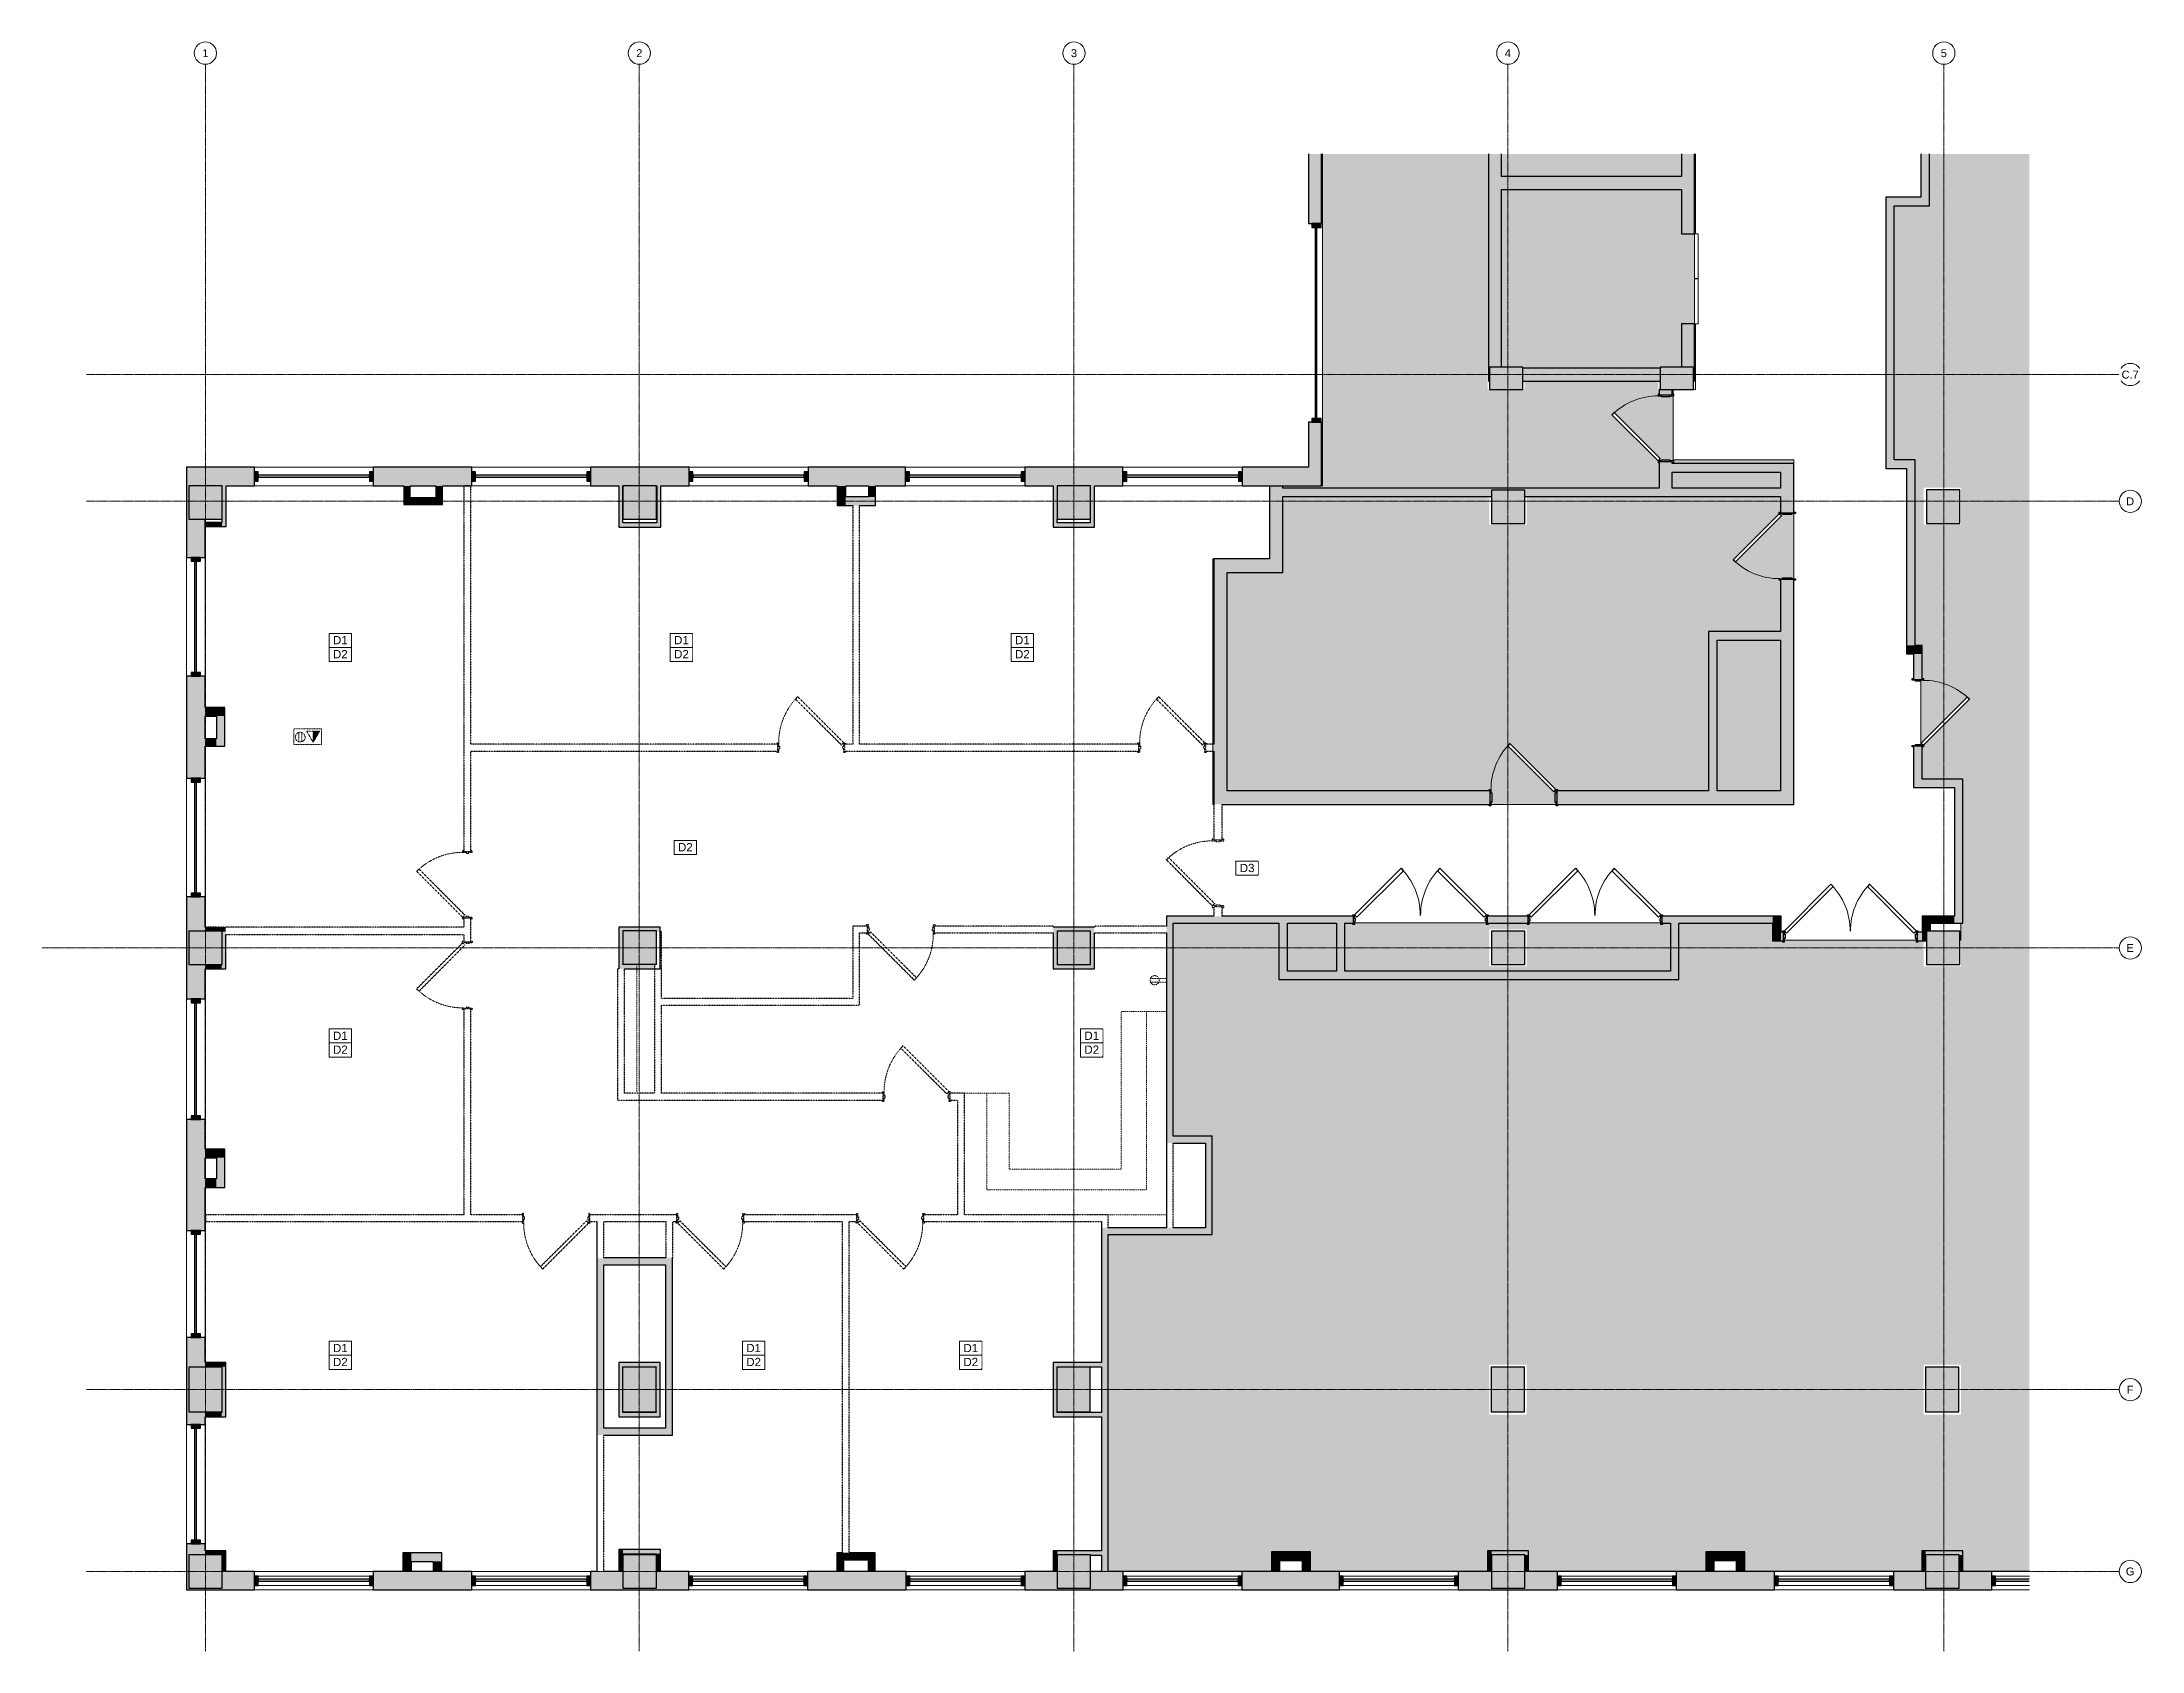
# Model space of a CAD drawing. Header units: inches. Extents: x 2810 to 3941, y 247 to 1114.
import ezdxf

# ---------------------------------------------------------------- set-up
doc = ezdxf.new("R2010")
doc.units = ezdxf.units.IN
doc.header["$MEASUREMENT"] = 0
for name, pattern in [('Center 1_8_', [0.3125, 0.125, -0.0625, 0.0625, -0.0625]), ('Demolished', [0.1875, 0.125, -0.0625]), ('Grid Line 1_2_', [0.875, 0.5, -0.125, 0.125, -0.125])]:
    doc.linetypes.add(name, pattern=pattern)
for name, color, linetype, lineweight in [('A-ANNO-KEYN', 231, 'Continuous', 9), ('A-ANNO-NOTE', 131, 'Demolished', 9), ('A-DETL', 90, 'Continuous', 9), ('A-DETL-GENF', 92, 'Continuous', 9), ('A-DETL-THIN', 151, 'Continuous', 9), ('A-DOOR', 31, 'Demolished', 9), ('A-GLAZ-CURT', 52, 'Continuous', 18), ('A-GLAZ-CWMG', 51, 'Continuous', 18), ('A-WALL', 113, 'Continuous', 18), ('A-WALL-PATT', 111, 'Continuous', 18), ('I-WALL', 2, 'Continuous', 18), ('Q-SPCQ', 91, 'Continuous', 18), ('S-COLS', 52, 'Continuous', 18), ('S-GRID', 1, 'Continuous', 9), ('S-GRID-IDEN', 1, 'Continuous', 9)]:
    doc.layers.add(name, color=color, linetype=linetype, lineweight=lineweight)
doc.styles.add('Arial', font='arial.ttf', dxfattribs={"height": 4.425898})
doc.styles.add('Swis721 Lt BT', font='swissl.ttf', dxfattribs={"height": 4.257319})

# ---------------------------------------------------------------- blocks, each defined once
blk = doc.blocks.new('System Panel - Glazed-4380175-FIRST FLOOR DEMOLITION')
at = {"layer": 'A-GLAZ-CURT'}
blk.add_hatch(color=250, dxfattribs=at).paths.add_polyline_path([(30, -0.7), (-30, -0.7), (-30, -1.8), (30, -1.8)], flags=0)
at = {"layer": 'A-GLAZ-CURT', "color": 8, "lineweight": 30}
for p, q in [((30, -0.7), (-30, -0.7)), ((-30, -0.7), (-30, -1.8)), ((-30, -1.8), (30, -1.8)), ((30, -1.8), (30, -0.7))]:
    blk.add_line(p, q, dxfattribs=at)
blk = doc.blocks.new('Rectangular Mullion - 2 x 5_ rectangular-4380177-FIRST FLOOR DEMOLITION')
at = {"layer": 'A-GLAZ-CWMG'}
blk.add_hatch(color=250, dxfattribs=at).paths.add_polyline_path([(-2, 3.5), (-2, -1.5), (0, -1.5), (0, 3.5)], flags=0)
at = {"layer": 'A-GLAZ-CWMG', "color": 8, "lineweight": 30}
for p, q in [((0, 3.5), (-2, 3.5)), ((-2, 3.5), (-2, -1.5)), ((0, -1.5), (0, 3.5)), ((-2, -1.5), (0, -1.5))]:
    blk.add_line(p, q, dxfattribs=at)
blk = doc.blocks.new('Rectangular Mullion - 2 x 5_ rectangular-4380178-FIRST FLOOR DEMOLITION')
at = {"layer": 'A-GLAZ-CWMG'}
blk.add_hatch(color=250, dxfattribs=at).paths.add_polyline_path([(0, -1.5), (-2, -1.5), (-2, 3.5), (0, 3.5), (0, 0.7)], flags=0)
at = {"layer": 'A-GLAZ-CWMG', "color": 8, "lineweight": 30}
for p, q in [((-2, 3.5), (0, 3.5)), ((-2, -1.5), (-2, 3.5)), ((0, 3.5), (0, -1.5)), ((0, -1.5), (-2, -1.5))]:
    blk.add_line(p, q, dxfattribs=at)
blk = doc.blocks.new('System Panel - Glazed-4651680-FIRST FLOOR DEMOLITION')
at = {"layer": 'A-GLAZ-CURT'}
blk.add_hatch(color=250, dxfattribs=at).paths.add_polyline_path([(30.5, -0.7), (-30.5, -0.7), (-30.5, -1.8), (30.5, -1.8)], flags=0)
at = {"layer": 'A-GLAZ-CURT', "color": 8, "lineweight": 30}
for p, q in [((30.5, -0.7), (-30.5, -0.7)), ((-30.5, -0.7), (-30.5, -1.8)), ((-30.5, -1.8), (30.5, -1.8)), ((30.5, -1.8), (30.5, -0.7))]:
    blk.add_line(p, q, dxfattribs=at)
blk = doc.blocks.new('Rectangular Mullion - 2 x 5_ rectangular-4651681-FIRST FLOOR DEMOLITION')
at = {"layer": 'A-GLAZ-CWMG'}
blk.add_hatch(color=250, dxfattribs=at).paths.add_polyline_path([(-2, 3.5), (-2, -1.5), (0, -1.5), (0, 3.5)], flags=0)
at = {"layer": 'A-GLAZ-CWMG', "color": 8, "lineweight": 30}
for p, q in [((0, 3.5), (-2, 3.5)), ((-2, 3.5), (-2, -1.5)), ((0, -1.5), (0, 3.5)), ((-2, -1.5), (0, -1.5))]:
    blk.add_line(p, q, dxfattribs=at)
blk = doc.blocks.new('Rectangular Mullion - 2 x 5_ rectangular-4651682-FIRST FLOOR DEMOLITION')
at = {"layer": 'A-GLAZ-CWMG'}
blk.add_hatch(color=250, dxfattribs=at).paths.add_polyline_path([(0, 0.7), (0, -1.5), (-2, -1.5), (-2, 3.5), (0, 3.5), (0, 1.7)], flags=0)
at = {"layer": 'A-GLAZ-CWMG', "color": 8, "lineweight": 30}
for p, q in [((-2, 3.5), (0, 3.5)), ((-2, -1.5), (-2, 3.5)), ((0, 3.5), (0, -1.5)), ((0, -1.5), (-2, -1.5))]:
    blk.add_line(p, q, dxfattribs=at)
blk = doc.blocks.new('System Panel - Glazed-4533532-FIRST FLOOR DEMOLITION')
at = {"layer": 'A-GLAZ-CURT'}
blk.add_hatch(color=250, dxfattribs=at).paths.add_polyline_path([(26.8, -1.8), (26.8, -0.7), (-26.8, -0.7), (-26.8, -1.8), (-6.1, -1.8)], flags=0)
at = {"layer": 'A-GLAZ-CURT', "color": 8, "lineweight": 30}
for p, q in [((26.8, -0.7), (-26.8, -0.7)), ((-26.8, -0.7), (-26.8, -1.8)), ((-26.8, -1.8), (26.8, -1.8)), ((26.8, -1.8), (26.8, -0.7))]:
    blk.add_line(p, q, dxfattribs=at)
blk = doc.blocks.new('System Panel - Glazed-4380181-FIRST FLOOR DEMOLITION')
at = {"layer": 'A-GLAZ-CURT'}
blk.add_hatch(color=250, dxfattribs=at).paths.add_polyline_path([(30.2, -0.7), (-30.2, -0.7), (-30.2, -1.8), (30.2, -1.8)], flags=0)
at = {"layer": 'A-GLAZ-CURT', "color": 8, "lineweight": 30}
for p, q in [((30.2, -0.7), (-30.2, -0.7)), ((-30.2, -0.7), (-30.2, -1.8)), ((-30.2, -1.8), (30.2, -1.8)), ((30.2, -1.8), (30.2, -0.7))]:
    blk.add_line(p, q, dxfattribs=at)
blk = doc.blocks.new('System Panel - Glazed-4469464-FIRST FLOOR DEMOLITION')
at = {"layer": 'A-GLAZ-CURT'}
blk.add_hatch(color=250, dxfattribs=at).paths.add_polyline_path([(30, -0.75), (-30, -0.75), (-30, -1.75), (30, -1.75)], flags=0)
at = {"layer": 'A-GLAZ-CURT', "color": 8, "lineweight": 30}
for p, q in [((30, -0.75), (-30, -0.75)), ((-30, -0.75), (-30, -1.75)), ((-30, -1.75), (30, -1.75)), ((30, -1.75), (30, -0.75))]:
    blk.add_line(p, q, dxfattribs=at)
blk = doc.blocks.new('Rectangular Mullion - 2 x 5_ rectangular-4469463-FIRST FLOOR DEMOLITION')
at = {"layer": 'A-GLAZ-CWMG'}
blk.add_hatch(color=250, dxfattribs=at).paths.add_polyline_path([(-2, -1.5), (0, -1.5), (0, 3.5), (-2, 3.5), (-2, 0.8)], flags=0)
at = {"layer": 'A-GLAZ-CWMG', "color": 8, "lineweight": 30}
for p, q in [((0, 3.5), (-2, 3.5)), ((-2, 3.5), (-2, -1.5)), ((0, -1.5), (0, 3.5)), ((-2, -1.5), (0, -1.5))]:
    blk.add_line(p, q, dxfattribs=at)
blk = doc.blocks.new('Rectangular Mullion - 2 x 5_ rectangular-4354936-FIRST FLOOR DEMOLITION')
at = {"layer": 'A-GLAZ-CWMG'}
blk.add_hatch(color=250, dxfattribs=at).paths.add_polyline_path([(-2, -1.5), (-2, 3.5), (0, 3.5), (0, -1.5)], flags=0)
at = {"layer": 'A-GLAZ-CWMG', "color": 8, "lineweight": 30}
for p, q in [((-2, 3.5), (0, 3.5)), ((-2, -1.5), (-2, 3.5)), ((0, 3.5), (0, -1.5)), ((0, -1.5), (-2, -1.5))]:
    blk.add_line(p, q, dxfattribs=at)
blk = doc.blocks.new('System Panel - Glazed-4380183-FIRST FLOOR DEMOLITION')
at = {"layer": 'A-GLAZ-CURT'}
blk.add_hatch(color=250, dxfattribs=at).paths.add_polyline_path([(-30, -0.75), (-30, -1.75), (30, -1.75), (30, -0.75)], flags=0)
at = {"layer": 'A-GLAZ-CURT', "color": 8, "lineweight": 30}
for p, q in [((30, -0.75), (-30, -0.75)), ((-30, -0.75), (-30, -1.75)), ((-30, -1.75), (30, -1.75)), ((30, -1.75), (30, -0.75))]:
    blk.add_line(p, q, dxfattribs=at)
blk = doc.blocks.new('System Panel - Glazed-4485868-FIRST FLOOR DEMOLITION')
at = {"layer": 'A-GLAZ-CURT'}
blk.add_hatch(color=250, dxfattribs=at).paths.add_polyline_path([(-29.96875, -0.75), (-29.96875, -1.75), (29.96875, -1.75), (29.96875, -0.75)], flags=0)
at = {"layer": 'A-GLAZ-CURT', "color": 8, "lineweight": 30}
for p, q in [((29.96875, -0.75), (-29.96875, -0.75)), ((-29.96875, -0.75), (-29.96875, -1.75)), ((-29.96875, -1.75), (29.96875, -1.75)), ((29.96875, -1.75), (29.96875, -0.75))]:
    blk.add_line(p, q, dxfattribs=at)
blk = doc.blocks.new('System Panel - Glazed-4380184-FIRST FLOOR DEMOLITION')
at = {"layer": 'A-GLAZ-CURT'}
blk.add_hatch(color=250, dxfattribs=at).paths.add_polyline_path([(-30.125, -0.75), (-30.125, -1.75), (30.125, -1.75), (30.125, -0.75)], flags=0)
at = {"layer": 'A-GLAZ-CURT', "color": 8, "lineweight": 30}
for p, q in [((30.125, -0.75), (-30.125, -0.75)), ((-30.125, -0.75), (-30.125, -1.75)), ((-30.125, -1.75), (30.125, -1.75)), ((30.125, -1.75), (30.125, -0.75))]:
    blk.add_line(p, q, dxfattribs=at)
blk = doc.blocks.new('Concrete-Rectangular-Column - 18X18-4463687-FIRST FLOOR DEMOLITION')
at = {"layer": 'S-COLS'}
blk.add_hatch(color=250, dxfattribs=at).paths.add_polyline_path([(8, -9), (9, -9), (9, 9), (-9, 9), (-9, -9)], flags=0)
at = {"layer": 'S-COLS', "color": 8, "lineweight": 30}
for p, q in [((9, 9), (-9, 9)), ((-9, 9), (-9, -9)), ((9, -9), (9, 9)), ((-9, -9), (9, -9))]:
    blk.add_line(p, q, dxfattribs=at)
blk = doc.blocks.new('Concrete-Rectangular-Column - 18 x 24-4467884-FIRST FLOOR DEMOLITION')
at = {"layer": 'S-COLS'}
blk.add_hatch(color=250, dxfattribs=at).paths.add_polyline_path([(-9, -12), (9, -12), (9, 12), (-9, 11.98125)], flags=0)
at = {"layer": 'S-COLS', "color": 8, "lineweight": 30}
for p, q in [((9, 12), (-9, 12)), ((-9, 12), (-9, -12)), ((9, -12), (9, 12)), ((-9, -12), (9, -12))]:
    blk.add_line(p, q, dxfattribs=at)
blk = doc.blocks.new('System Panel - Glazed-V1-FIRST FLOOR DEMOLITION')
at = {"layer": 'A-GLAZ-CURT'}
blk.add_hatch(color=250, dxfattribs=at).paths.add_polyline_path([(11.8, -0.7), (11.8, -1.8), (30, -1.8), (30, -0.7)], flags=0)
at = {"layer": 'A-GLAZ-CURT', "color": 8, "lineweight": 30}
for p, q in [((30, -0.7), (11.8, -0.7)), ((11.8, -1.8), (30, -1.8)), ((30, -1.8), (30, -0.7))]:
    blk.add_line(p, q, dxfattribs=at)
blk = doc.blocks.new('System Panel - Glazed-4466132-FIRST FLOOR DEMOLITION')
at = {"layer": 'A-GLAZ-CURT'}
blk.add_hatch(color=250, dxfattribs=at).paths.add_polyline_path([(51.5, -0.75), (-51.5, -0.75), (-51.5, -1.75), (51.5, -1.75)], flags=0)
at = {"layer": 'A-GLAZ-CURT', "color": 8, "lineweight": 30}
for p, q in [((51.5, -0.75), (-51.5, -0.75)), ((-51.5, -0.75), (-51.5, -1.75)), ((-51.5, -1.75), (51.5, -1.75)), ((51.5, -1.75), (51.5, -0.75))]:
    blk.add_line(p, q, dxfattribs=at)
blk = doc.blocks.new('Rectangular Mullion - 2 x 5_ rectangular-V2-FIRST FLOOR DEMOLITION')
at = {"layer": 'A-GLAZ-CWMG', "color": 55}
for p, q in [((2926.2, 287.2), (2986.2, 287.2)), ((2926.2, 282.2), (2986.2, 282.2))]:
    blk.add_line(p, q, dxfattribs=at)
blk = doc.blocks.new('Rectangular Mullion - 2 x 5_ rectangular-V3-FIRST FLOOR DEMOLITION')
at = {"layer": 'A-GLAZ-CWMG', "color": 55}
for p, q in [((3862.3, 287.2), (3880.6, 287.2)), ((3862.3, 282.2), (3880.6, 282.2))]:
    blk.add_line(p, q, dxfattribs=at)
blk = doc.blocks.new('Single Flush_No Glass - 3_-0_x8_-0_-4469900-FIRST FLOOR DEMOLITION')
at = {"layer": 'A-DOOR', "color": 10, "lineweight": 30}
for p, q in [((-14.4, 3), (-14.4, 2.2)), ((-13.6, 3), (-14.4, 3)), ((-13.6, 1.1), (-13.6, 3)), ((-13.1, 1.1), (-13.6, 1.1)), ((-13.1, -1.3), (-13.1, 1.1)), ((21.6, 1.1), (21.1, 1.1)), ((21.1, 1.1), (21.1, -1.3)), ((22.4, 3), (21.6, 3)), ((21.6, 3), (21.6, 1.1)), ((22.4, 2.2), (22.4, 3)), ((-14.4, -2.4), (-14.4, -3.2)), ((-14.4, -3.2), (-13.6, -3.2)), ((-13.6, -3.2), (-13.6, -1.3)), ((-13.6, -1.3), (-13.1, -1.3)), ((-4.5, -26.7), (20.3, -1.9)), ((21.5, -3.2), (-3.3, -27.9)), ((20.3, -1.9), (21.5, -3.2)), ((21.1, -1.3), (21.6, -1.3)), ((21.6, -1.3), (21.6, -3.2)), ((21.6, -3.2), (22.4, -3.2)), ((22.4, -3.2), (22.4, -2.4)), ((-3.3, -27.9), (-4.5, -26.7))]:
    blk.add_line(p, q, dxfattribs=at)
at = {"layer": 'A-DOOR', "color": 7}
blk.add_arc((21.5, -3.2), 35, 179.5, 225, dxfattribs=at)
blk = doc.blocks.new('Concrete-Rectangular-Column - 12 x 18-4462631-FIRST FLOOR DEMOLITION')
at = {"layer": 'S-COLS'}
blk.add_hatch(color=250, dxfattribs=at).paths.add_polyline_path([(-6, -9), (6, -9), (6, 9), (-6, 9), (-6, 2.5)], flags=0)
at = {"layer": 'S-COLS', "color": 8, "lineweight": 30}
for p, q in [((6, 9), (-6, 9)), ((-6, 9), (-6, -9)), ((6, -9), (6, 9)), ((-6, -9), (6, -9))]:
    blk.add_line(p, q, dxfattribs=at)
blk = doc.blocks.new('Single Flush_No Glass - 3_-0_x8_-0_-4473693-FIRST FLOOR DEMOLITION')
at = {"layer": 'A-DOOR', "linetype": 'Continuous', "lineweight": 18}
h = blk.add_hatch(color=250, dxfattribs=at)
h.paths.add_polyline_path([(22.4, -2.2), (22, -2.2), (22, 2.4), (22.4, 2.4), (22.4, 3.2), (21.6, 3.2), (21.6, 1.3), (21.1, 1.3), (21.1, -1.1), (21.6, -1.1), (21.6, -3), (22.4, -3)], flags=0)
h.paths.add_polyline_path([(-13.1, -1.1), (-13.1, 1.3), (-13.6, 1.3), (-13.6, 3.2), (-14.4, 3.2), (-14.4, 2.4), (-14, 2.4), (-14, -2.2), (-14.4, -2.2), (-14.4, -3), (-13.6, -3), (-13.6, -1.1)], flags=0)
at = {"layer": 'A-DOOR', "color": 8, "linetype": 'Continuous', "lineweight": 30}
for p, q in [((-3.3, 27.9), (-4.5, 26.7)), ((-4.5, 26.7), (20.3, 1.9)), ((21.5, 3.2), (-3.3, 27.9)), ((-14.4, 3.2), (-13.6, 3.2)), ((-14.4, 2.4), (-14.4, 3.2)), ((-13.6, 3.2), (-13.6, 1.3)), ((-13.6, 1.3), (-13.1, 1.3)), ((-13.1, 1.3), (-13.1, -1.1)), ((20.3, 1.9), (21.5, 3.2)), ((21.1, 1.3), (21.6, 1.3)), ((21.1, -1.1), (21.1, 1.3)), ((21.6, 3.2), (22.4, 3.2)), ((21.6, 1.3), (21.6, 3.2)), ((22.4, 3.2), (22.4, 2.4)), ((-14.4, -3), (-14.4, -2.2)), ((-13.6, -3), (-14.4, -3)), ((-13.6, -1.1), (-13.6, -3)), ((-13.1, -1.1), (-13.6, -1.1)), ((21.6, -1.1), (21.1, -1.1)), ((21.6, -3), (21.6, -1.1)), ((22.4, -3), (21.6, -3)), ((22.4, -2.2), (22.4, -3))]:
    blk.add_line(p, q, dxfattribs=at)
at = {"layer": 'A-DOOR', "color": 55, "linetype": 'Continuous', "lineweight": 18}
blk.add_arc((21.5, 3.2), 35, 135, 180.5, dxfattribs=at)
blk = doc.blocks.new('Double Flush_No Glass_with Frame - 6_-0_X8_-0_-4473727-FIRST FLOOR DEMOLITION')
at = {"layer": 'A-DOOR', "linetype": 'Continuous', "lineweight": 18}
h = blk.add_hatch(color=250, dxfattribs=at)
h.paths.add_polyline_path([(-31.6, -3), (-31.6, -1.1), (-31.1, -1.1), (-31.1, 1.3), (-31.6, 1.3), (-31.6, 3.2), (-32.4, 3.2), (-32.4, 2.4), (-32, 2.4), (-32, -2.2), (-32.4, -2.2), (-32.4, -3), (-32, -3)], flags=0)
h.paths.add_polyline_path([(40.2, -3), (40.4, -3), (40.4, -2.2), (40, -2.2), (40, 2.4), (40.4, 2.4), (40.4, 3.2), (39.6, 3.2), (39.6, 1.3), (39.1, 1.3), (39.1, -1.1), (39.6, -1.1), (39.6, -3), (40, -3)], flags=0)
at = {"layer": 'A-DOOR', "color": 8, "linetype": 'Continuous', "lineweight": 30}
for p, q in [((-31.5, 3.2), (-6.4, 28.2)), ((-5.2, 27), (-30.3, 1.9)), ((-6.4, 28.2), (-5.2, 27)), ((14.4, 28.2), (13.2, 27)), ((13.2, 27), (38.3, 1.9)), ((39.5, 3.2), (14.4, 28.2)), ((-32.4, 3.2), (-31.6, 3.2)), ((-32.4, 2.4), (-32.4, 3.2)), ((-31.6, 3.2), (-31.6, 1.3)), ((-31.6, 1.3), (-31.1, 1.3)), ((-30.3, 1.9), (-31.5, 3.2)), ((-31.1, 1.3), (-31.1, -1.1)), ((38.3, 1.9), (39.5, 3.2)), ((39.1, 1.3), (39.6, 1.3)), ((39.1, -1.1), (39.1, 1.3)), ((39.6, 3.2), (40.4, 3.2)), ((39.6, 1.3), (39.6, 3.2)), ((40.4, 3.2), (40.4, 2.4)), ((-32.4, -3), (-32.4, -2.2)), ((-31.6, -3), (-32.4, -3)), ((-31.6, -1.1), (-31.6, -3)), ((-31.1, -1.1), (-31.6, -1.1)), ((39.6, -1.1), (39.1, -1.1)), ((39.6, -3), (39.6, -1.1)), ((40.4, -3), (39.6, -3)), ((40.4, -2.2), (40.4, -3))]:
    blk.add_line(p, q, dxfattribs=at)
at = {"layer": 'A-DOOR', "color": 55, "linetype": 'Continuous', "lineweight": 18}
for centre, start, end in [((-31.5, 3.2), 359.5, 45), ((39.5, 3.2), 135, 180.5)]:
    blk.add_arc(centre, 35.4, start, end, dxfattribs=at)
blk = doc.blocks.new('Double Flush_No Glass_with Frame - 6_-0_X8_-0_-4473791-FIRST FLOOR DEMOLITION')
at = {"layer": 'A-DOOR', "linetype": 'Continuous', "lineweight": 18}
h = blk.add_hatch(color=250, dxfattribs=at)
h.paths.add_polyline_path([(-32, -2.5), (-31.6, -2.5), (-31.6, -0.7), (-31.1, -0.7), (-31.1, 0.8), (-31.6, 0.8), (-31.6, 2.7), (-32.4, 2.7), (-32.4, 2), (-32, 2), (-32, -1.8), (-32.4, -1.8), (-32.4, -2.5), (-32.3, -2.5)], flags=0)
h.paths.add_polyline_path([(39.6, -2.5), (40.4, -2.5), (40.4, -1.8), (40, -1.8), (40, 2), (40.4, 2), (40.4, 2.7), (39.6, 2.7), (39.6, 0.8), (39.1, 0.8), (39.1, -0.7), (39.6, -0.7), (39.6, -1.8)], flags=0)
at = {"layer": 'A-DOOR', "color": 8, "linetype": 'Continuous', "lineweight": 30}
for p, q in [((-31.5, 2.7), (-6.4, 27.8)), ((-5.2, 26.5), (-30.3, 1.5)), ((-6.4, 27.8), (-5.2, 26.5)), ((14.4, 27.8), (13.2, 26.5)), ((13.2, 26.5), (38.3, 1.5)), ((39.5, 2.7), (14.4, 27.8)), ((-32.4, 2.7), (-31.6, 2.7)), ((-32.4, 2), (-32.4, 2.7)), ((-31.6, 2.7), (-31.6, 0.8)), ((-31.6, 0.8), (-31.1, 0.8)), ((-30.3, 1.5), (-31.5, 2.7)), ((-31.1, 0.8), (-31.1, -0.7)), ((38.3, 1.5), (39.5, 2.7)), ((39.1, 0.8), (39.6, 0.8)), ((39.1, -0.7), (39.1, 0.8)), ((39.6, 2.7), (40.4, 2.7)), ((39.6, 0.8), (39.6, 2.7)), ((40.4, 2.7), (40.4, 2)), ((-32.4, -2.5), (-32.4, -1.8)), ((-31.6, -2.5), (-32.4, -2.5)), ((-31.6, -0.7), (-31.6, -2.5)), ((-31.1, -0.7), (-31.6, -0.7)), ((39.6, -0.7), (39.1, -0.7)), ((39.6, -2.5), (39.6, -0.7)), ((40.4, -2.5), (39.6, -2.5)), ((40.4, -1.8), (40.4, -2.5))]:
    blk.add_line(p, q, dxfattribs=at)
at = {"layer": 'A-DOOR', "color": 55, "linetype": 'Continuous', "lineweight": 18}
for centre, start, end in [((-31.5, 2.7), 359.5, 45), ((39.5, 2.7), 135, 180.5)]:
    blk.add_arc(centre, 35.4, start, end, dxfattribs=at)
blk = doc.blocks.new('Single Flush_No Glass - 3_-0_x8_-0_-4473920-FIRST FLOOR DEMOLITION')
at = {"layer": 'A-DOOR', "linetype": 'Continuous', "lineweight": 18}
h = blk.add_hatch(color=250, dxfattribs=at)
h.paths.add_polyline_path([(-14, -4.3), (-13.6, -4.3), (-13.6, -2.4), (-13.1, -2.4), (-13.1, 2.6), (-13.6, 2.6), (-13.6, 4.5), (-14.4, 4.5), (-14.4, 3.7), (-14, 3.7), (-14, -3.5), (-14.4, -3.5), (-14.4, -4.3), (-14.3, -4.3)], flags=0)
h.paths.add_polyline_path([(21.6, -4.3), (22.4, -4.3), (22.4, -3.5), (22, -3.5), (22, 3.7), (22.4, 3.7), (22.4, 4.5), (21.6, 4.5), (21.6, 2.6), (21.1, 2.6), (21.1, -2.4), (21.6, -2.4), (21.6, -3.5)], flags=0)
at = {"layer": 'A-DOOR', "color": 8, "linetype": 'Continuous', "lineweight": 30}
for p, q in [((-3.3, 29.2), (-4.5, 28)), ((-4.5, 28), (20.3, 3.2)), ((21.5, 4.5), (-3.3, 29.2)), ((-14.4, 4.5), (-13.6, 4.5)), ((-14.4, 3.7), (-14.4, 4.5)), ((-13.6, 4.5), (-13.6, 2.6)), ((-13.6, 2.6), (-13.1, 2.6)), ((-13.1, 2.6), (-13.1, -2.4)), ((20.3, 3.2), (21.5, 4.5)), ((21.1, 2.6), (21.6, 2.6)), ((21.1, -2.4), (21.1, 2.6)), ((21.6, 4.5), (22.4, 4.5)), ((21.6, 2.6), (21.6, 4.5)), ((22.4, 4.5), (22.4, 3.7)), ((-14.4, -4.3), (-14.4, -3.5)), ((-13.6, -4.3), (-14.4, -4.3)), ((-13.6, -2.4), (-13.6, -4.3)), ((-13.1, -2.4), (-13.6, -2.4)), ((21.6, -2.4), (21.1, -2.4)), ((21.6, -4.3), (21.6, -2.4)), ((22.4, -4.3), (21.6, -4.3)), ((22.4, -3.5), (22.4, -4.3))]:
    blk.add_line(p, q, dxfattribs=at)
at = {"layer": 'A-DOOR', "color": 55, "linetype": 'Continuous', "lineweight": 18}
blk.add_arc((21.5, 4.5), 35, 135, 180.5, dxfattribs=at)
blk = doc.blocks.new('Single Flush_No Glass - 3_-0_x8_-0_-4479099-FIRST FLOOR DEMOLITION')
at = {"layer": 'A-DOOR', "linetype": 'Continuous', "lineweight": 18}
h = blk.add_hatch(color=250, dxfattribs=at)
h.paths.add_polyline_path([(-14.4, 4.5), (-14.4, 3.7), (-14, 3.7), (-14, -3.5), (-14.4, -3.5), (-14.4, -4.3), (-13.6, -4.3), (-13.6, -2.4), (-13.1, -2.4), (-13.1, 2.6), (-13.6, 2.6), (-13.6, 4.5), (-14.3, 4.5)], flags=0)
h.paths.add_polyline_path([(21.1, -2.4), (21.6, -2.4), (21.6, -4.3), (22.4, -4.3), (22.4, -3.5), (22, -3.5), (22, 3.7), (22.4, 3.7), (22.4, 4.5), (21.6, 4.5), (21.6, 2.6), (21.1, 2.6)], flags=0)
at = {"layer": 'A-DOOR', "color": 8, "linetype": 'Continuous', "lineweight": 30}
for p, q in [((-3.3, 29.2), (-4.5, 28)), ((-4.5, 28), (20.3, 3.2)), ((21.5, 4.5), (-3.3, 29.2)), ((-14.4, 4.5), (-13.6, 4.5)), ((-14.4, 3.7), (-14.4, 4.5)), ((-13.6, 4.5), (-13.6, 2.6)), ((-13.6, 2.6), (-13.1, 2.6)), ((-13.1, 2.6), (-13.1, -2.4)), ((20.3, 3.2), (21.5, 4.5)), ((21.1, 2.6), (21.6, 2.6)), ((21.1, -2.4), (21.1, 2.6)), ((21.6, 4.5), (22.4, 4.5)), ((21.6, 2.6), (21.6, 4.5)), ((22.4, 4.5), (22.4, 3.7)), ((-14.4, -4.3), (-14.4, -3.5)), ((-13.6, -4.3), (-14.4, -4.3)), ((-13.6, -2.4), (-13.6, -4.3)), ((-13.1, -2.4), (-13.6, -2.4)), ((21.6, -2.4), (21.1, -2.4)), ((21.6, -4.3), (21.6, -2.4)), ((22.4, -4.3), (21.6, -4.3)), ((22.4, -3.5), (22.4, -4.3))]:
    blk.add_line(p, q, dxfattribs=at)
at = {"layer": 'A-DOOR', "color": 55, "linetype": 'Continuous', "lineweight": 18}
blk.add_arc((21.5, 4.5), 35, 135, 180.5, dxfattribs=at)
blk = doc.blocks.new('Single Flush_No Glass - 3_-0_x8_-0_-4473688-FIRST FLOOR DEMOLITION')
at = {"layer": 'A-DOOR', "linetype": 'Continuous', "lineweight": 18}
h = blk.add_hatch(color=250, dxfattribs=at)
h.paths.add_polyline_path([(22.4, 4.2), (21.6, 4.2), (21.6, 2.3), (21.1, 2.3), (21.1, -2.5), (21.6, -2.5), (21.6, -4.3), (22.4, -4.3), (22.4, -3.6), (22, -3.6), (22, 3.4), (22.4, 3.4), (22.4, 4.1)], flags=0)
h.paths.add_polyline_path([(-13.1, -2.5), (-13.1, 2.3), (-13.6, 2.3), (-13.6, 4.2), (-14.4, 4.2), (-14.4, 3.4), (-14, 3.4), (-14, -3.6), (-14.4, -3.6), (-14.4, -4.3), (-13.6, -4.3), (-13.6, -2.5)], flags=0)
at = {"layer": 'A-DOOR', "color": 8, "linetype": 'Continuous', "lineweight": 30}
for p, q in [((-14.4, 4.2), (-14.4, 3.4)), ((-13.6, 4.2), (-14.4, 4.2)), ((-13.6, 2.3), (-13.6, 4.2)), ((-13.1, 2.3), (-13.6, 2.3)), ((-13.1, -2.5), (-13.1, 2.3)), ((21.6, 2.3), (21.1, 2.3)), ((21.1, 2.3), (21.1, -2.5)), ((22.4, 4.2), (21.6, 4.2)), ((21.6, 4.2), (21.6, 2.3)), ((22.4, 3.4), (22.4, 4.2)), ((-14.4, -3.6), (-14.4, -4.3)), ((-14.4, -4.3), (-13.6, -4.3)), ((-13.6, -4.3), (-13.6, -2.5)), ((-13.6, -2.5), (-13.1, -2.5)), ((-4.5, -27.9), (20.3, -3.1)), ((21.5, -4.3), (-3.3, -29.1)), ((20.3, -3.1), (21.5, -4.3)), ((21.1, -2.5), (21.6, -2.5)), ((21.6, -2.5), (21.6, -4.3)), ((21.6, -4.3), (22.4, -4.3)), ((22.4, -4.3), (22.4, -3.6)), ((-3.3, -29.1), (-4.5, -27.9))]:
    blk.add_line(p, q, dxfattribs=at)
at = {"layer": 'A-DOOR', "color": 55, "linetype": 'Continuous', "lineweight": 18}
blk.add_arc((21.5, -4.3), 35, 179.5, 225, dxfattribs=at)
blk = doc.blocks.new('Elevator Door-Center - 48_ x 84_-4478724-FIRST FLOOR DEMOLITION')
at = {"layer": 'Q-SPCQ', "color": 55}
for p, q in [((-28.2, 5.5), (-4, 5.5)), ((-28.2, 5.5), (-28.2, 3.5)), ((-4, 3.5), (-28.2, 3.5)), ((-4, 3.5), (-4, 5.5)), ((-3.8, 5.5), (20.3, 5.5)), ((-3.8, 3.5), (-3.8, 5.5)), ((20.3, 3.5), (-3.8, 3.5)), ((20.3, 5.5), (20.3, 3.5))]:
    blk.add_line(p, q, dxfattribs=at)
blk = doc.blocks.new('Single Flush_No Glass - 3_-0_x8_-0_-4532417-FIRST FLOOR DEMOLITION')
at = {"layer": 'A-DOOR', "color": 10, "lineweight": 30}
for p, q in [((-3.3, 27.5), (-4.5, 26.2)), ((-4.5, 26.2), (20.3, 1.5)), ((21.5, 2.7), (-3.3, 27.5)), ((-14.4, 2.7), (-13.6, 2.7)), ((-14.4, 2), (-14.4, 2.7)), ((-13.6, 2.7), (-13.6, 0.8)), ((-13.6, 0.8), (-13.1, 0.8)), ((-13.1, 0.8), (-13.1, -0.7)), ((20.3, 1.5), (21.5, 2.7)), ((21.1, 0.8), (21.6, 0.8)), ((21.1, -0.7), (21.1, 0.8)), ((21.6, 2.7), (22.4, 2.7)), ((21.6, 0.8), (21.6, 2.7)), ((22.4, 2.7), (22.4, 2)), ((-14.4, -2.5), (-14.4, -1.8)), ((-13.6, -2.5), (-14.4, -2.5)), ((-13.6, -0.7), (-13.6, -2.5)), ((-13.1, -0.7), (-13.6, -0.7)), ((21.6, -0.7), (21.1, -0.7)), ((21.6, -2.5), (21.6, -0.7)), ((22.4, -2.5), (21.6, -2.5)), ((22.4, -1.8), (22.4, -2.5))]:
    blk.add_line(p, q, dxfattribs=at)
at = {"layer": 'A-DOOR', "color": 7}
blk.add_arc((21.5, 2.7), 35, 135, 180.5, dxfattribs=at)
blk = doc.blocks.new('Single Flush_No Glass - 3_-0_x8_-0_-4532432-FIRST FLOOR DEMOLITION')
at = {"layer": 'A-DOOR', "color": 10, "lineweight": 30}
for p, q in [((-14.4, 2.5), (-14.4, 1.8)), ((-13.6, 2.5), (-14.4, 2.5)), ((-13.6, 0.7), (-13.6, 2.5)), ((-13.1, 0.7), (-13.6, 0.7)), ((-13.1, -0.8), (-13.1, 0.7)), ((21.6, 0.7), (21.1, 0.7)), ((21.1, 0.7), (21.1, -0.8)), ((22.4, 2.5), (21.6, 2.5)), ((21.6, 2.5), (21.6, 0.7)), ((22.4, 1.8), (22.4, 2.5)), ((-14.4, -2), (-14.4, -2.7)), ((-14.4, -2.7), (-13.6, -2.7)), ((-13.6, -2.7), (-13.6, -0.8)), ((-13.6, -0.8), (-13.1, -0.8)), ((-4.5, -26.2), (20.3, -1.5)), ((21.5, -2.7), (-3.3, -27.5)), ((20.3, -1.5), (21.5, -2.7)), ((21.1, -0.8), (21.6, -0.8)), ((21.6, -0.8), (21.6, -2.7)), ((21.6, -2.7), (22.4, -2.7)), ((22.4, -2.7), (22.4, -2)), ((-3.3, -27.5), (-4.5, -26.2))]:
    blk.add_line(p, q, dxfattribs=at)
at = {"layer": 'A-DOOR', "color": 7}
blk.add_arc((21.5, -2.7), 35, 179.5, 225, dxfattribs=at)
blk = doc.blocks.new('Single Flush_No Glass - 3_-0_x8_-0_-4532422-FIRST FLOOR DEMOLITION')
at = {"layer": 'A-DOOR', "color": 10, "lineweight": 30}
for p, q in [((-3.3, 27.5), (-4.5, 26.2)), ((-4.5, 26.2), (20.3, 1.5)), ((21.5, 2.7), (-3.3, 27.5)), ((-14.4, 2.7), (-13.6, 2.7)), ((-14.4, 2), (-14.4, 2.7)), ((-13.6, 2.7), (-13.6, 0.8)), ((-13.6, 0.8), (-13.1, 0.8)), ((-13.1, 0.8), (-13.1, -0.7)), ((20.3, 1.5), (21.5, 2.7)), ((21.1, 0.8), (21.6, 0.8)), ((21.1, -0.7), (21.1, 0.8)), ((21.6, 2.7), (22.4, 2.7)), ((21.6, 0.8), (21.6, 2.7)), ((22.4, 2.7), (22.4, 2)), ((-14.4, -2.5), (-14.4, -1.8)), ((-13.6, -2.5), (-14.4, -2.5)), ((-13.6, -0.7), (-13.6, -2.5)), ((-13.1, -0.7), (-13.6, -0.7)), ((21.6, -0.7), (21.1, -0.7)), ((21.6, -2.5), (21.6, -0.7)), ((22.4, -2.5), (21.6, -2.5)), ((22.4, -1.8), (22.4, -2.5))]:
    blk.add_line(p, q, dxfattribs=at)
at = {"layer": 'A-DOOR', "color": 7}
blk.add_arc((21.5, 2.7), 35, 135, 180.5, dxfattribs=at)
blk = doc.blocks.new('Single Flush_No Glass - 3_-0_x8_-0_-4532427-FIRST FLOOR DEMOLITION')
at = {"layer": 'A-DOOR', "color": 10, "lineweight": 30}
for p, q in [((-14.4, 2.5), (-14.4, 1.8)), ((-13.6, 2.5), (-14.4, 2.5)), ((-13.6, 0.7), (-13.6, 2.5)), ((-13.1, 0.7), (-13.6, 0.7)), ((-13.1, -0.8), (-13.1, 0.7)), ((21.6, 0.7), (21.1, 0.7)), ((21.1, 0.7), (21.1, -0.8)), ((22.4, 2.5), (21.6, 2.5)), ((21.6, 2.5), (21.6, 0.7)), ((22.4, 1.8), (22.4, 2.5)), ((-14.4, -2), (-14.4, -2.7)), ((-14.4, -2.7), (-13.6, -2.7)), ((-13.6, -2.7), (-13.6, -0.8)), ((-13.6, -0.8), (-13.1, -0.8)), ((-4.5, -26.2), (20.3, -1.5)), ((21.5, -2.7), (-3.3, -27.5)), ((20.3, -1.5), (21.5, -2.7)), ((21.1, -0.8), (21.6, -0.8)), ((21.6, -0.8), (21.6, -2.7)), ((21.6, -2.7), (22.4, -2.7)), ((22.4, -2.7), (22.4, -2)), ((-3.3, -27.5), (-4.5, -26.2))]:
    blk.add_line(p, q, dxfattribs=at)
at = {"layer": 'A-DOOR', "color": 7}
blk.add_arc((21.5, -2.7), 35, 179.5, 225, dxfattribs=at)
blk = doc.blocks.new('Grid - Grid Head - Circle-50561-FIRST FLOOR DEMOLITION')
at = {"layer": 'S-GRID-IDEN'}
blk.add_circle((0, 0), 0.125, dxfattribs=at)
blk = doc.blocks.new('Keynote Tag - Keynote Number - Boxed-135510-FIRST FLOOR DEMOLITION')
at = {"layer": 'A-ANNO-KEYN'}
for p, q in [((-0.125, -0.079), (-0.125, 0.078)), ((-0.125, 0.078), (0.125, 0.078)), ((0.125, 0.078), (0.125, -0.079)), ((-0.125, -0.079), (0.125, -0.079))]:
    blk.add_line(p, q, dxfattribs=at)

msp = doc.modelspace()

# ---------------------------------------------------------------- hatches: boundary and pattern name
at = {"layer": 'A-ANNO-NOTE'}
msp.add_hatch(color=7, dxfattribs=at).paths.add_polyline_path([(2955.8, 736.5), (2959.3, 742.5), (2955.8, 742.5)], flags=0)
at = {"layer": 'A-DETL-GENF'}
h = msp.add_hatch(color=9, dxfattribs=at)
h.paths.add_polyline_path([(3807.3, 289.8), (3822.6, 289.8), (3822.6, 300.8), (3844.8, 300.8), (3844.8, 289.8), (3880.6, 289.8), (3880.6, 1053.6), (3826.8, 1053.6), (3826.8, 1025.6), (3807.8, 1025.6), (3807.8, 888.8), (3818.2, 888.8), (3818.2, 888.7), (3819, 888.7), (3819, 788.7), (3822.8, 788.7), (3822.8, 770.8), (3823.5, 770.8), (3823.5, 770), (3822.2, 770), (3822.2, 734.8), (3823.5, 734.8), (3823.5, 734), (3822.8, 734), (3822.8, 716.7), (3844.8, 716.7), (3844.8, 639), (3843.7, 639), (3843.7, 615.7), (3823.7, 615.7), (3823.7, 629.6), (3820.5, 629.6), (3820.5, 628.9), (3819.7, 628.9), (3819.7, 629.8), (3748.5, 629.8), (3748.5, 628.9), (3747.7, 628.9), (3747.7, 629.6), (3742.2, 629.6), (3742.2, 639), (3691.8, 639), (3691.8, 608.6), (3476.2, 608.6), (3476.2, 639), (3419.3, 639), (3419.3, 524.4), (3440.3, 524.4), (3440.3, 471.2), (3384.3, 471.2), (3384.3, 289.8), (3472.2, 289.8), (3472.2, 300.2), (3493.3, 300.2), (3493.3, 289.8), (3588.6, 289.8), (3588.6, 300.8), (3610.8, 300.8), (3610.8, 289.8), (3706.2, 289.8), (3706.2, 300.2), (3727.3, 300.2), (3727.3, 289.8), (3752.8, 289.8)], flags=0)
h.paths.add_polyline_path([(3842.6, 374.2), (3823.7, 374.2), (3823.7, 401.2), (3843.7, 401.2), (3843.7, 374.2)], flags=0)
h.paths.add_polyline_path([(3609.7, 374.2), (3589.7, 374.2), (3589.7, 401.2), (3609.7, 401.2)], flags=0)
h.paths.add_polyline_path([(3588, 613.2), (3687.2, 613.2), (3687.2, 639), (3682.8, 639), (3682.8, 638.3), (3682.1, 638.3), (3682.1, 639.2), (3610.8, 639.2), (3610.8, 638.3), (3610.1, 638.3), (3610.1, 639), (3588.8, 639), (3588.8, 638.3), (3588.1, 638.3), (3588.1, 639.2), (3516.8, 639.2), (3516.8, 638.3), (3516.1, 638.3), (3516.1, 639), (3511.8, 639), (3511.8, 613.2), (3587.6, 613.2)], flags=0)
h.paths.add_polyline_path([(3507.2, 613.2), (3507.2, 639), (3480.8, 639), (3480.8, 613.2), (3497.2, 613.2)], flags=0)
h.paths.add_polyline_path([(3609.7, 615.7), (3589.7, 615.7), (3589.7, 635.7), (3609.7, 635.7), (3609.7, 629.8)], flags=0)
h.paths.add_polyline_path([(3823.5, 734.9), (3822.3, 736.2), (3847, 760.9), (3848.3, 759.7), (3834.8, 746.2)], flags=0)
h.paths.add_polyline_path([(3823.7, 853.7), (3823.7, 873.7), (3843.7, 873.7), (3843.7, 853.7), (3826.8, 853.7)], flags=0)
h = msp.add_hatch(color=9, dxfattribs=at)
h.paths.add_polyline_path([(3625.5, 703), (3625.6, 703), (3625.6, 704.2), (3625.1, 704.2), (3625.1, 709.2), (3625.6, 709.2), (3625.6, 711), (3626.3, 711), (3626.3, 710.3), (3707.7, 710.3), (3707.7, 796.2), (3746.5, 796.2), (3746.5, 823.8), (3745.7, 823.8), (3745.7, 824.5), (3747.6, 824.5), (3747.6, 825), (3752.6, 825), (3752.6, 824.5), (3753.7, 824.5), (3753.7, 859.8), (3752.6, 859.8), (3752.6, 859.3), (3747.6, 859.3), (3747.6, 859.8), (3745.7, 859.8), (3745.7, 860.5), (3746.5, 860.5), (3746.5, 868.9), (3609.7, 868.9), (3609.7, 853.7), (3589.7, 853.7), (3589.7, 868.9), (3478.3, 868.9), (3478.3, 828), (3448.3, 828), (3448.3, 710.3), (3589.6, 710.3), (3589.6, 711), (3590.3, 711), (3590.3, 709.2), (3590.8, 709.2), (3590.8, 704.2), (3590.3, 704.2), (3590.3, 703), (3625.1, 703)], flags=0)
h.paths.add_polyline_path([(3440.7, 703), (3441.1, 703), (3441.1, 835.3), (3440.7, 835.3), (3440.7, 710.3)], flags=0)
h.paths.add_polyline_path([(3624.2, 709.8), (3599.5, 734.6), (3600.7, 735.8), (3625.5, 711), (3624.7, 710.3)], flags=0)
h.paths.add_polyline_path([(3712.3, 710.3), (3746.5, 710.3), (3746.5, 791.6), (3712.3, 791.6), (3712.3, 722.4)], flags=0)
h.paths.add_polyline_path([(3722.2, 833.7), (3721, 834.9), (3745.7, 859.7), (3747, 858.4), (3723.8, 835.3)], flags=0)
h.paths.add_polyline_path([(3693.2, 873.5), (3746.5, 873.5), (3746.5, 882.1), (3688.2, 882.1), (3688.2, 873.5), (3688.9, 873.5)], flags=0)
h.paths.add_polyline_path([(3609.7, 873.5), (3681.2, 873.5), (3681.2, 887.3), (3680.5, 887.3), (3680.5, 888), (3682.3, 888), (3682.3, 888.5), (3687.1, 888.5), (3687.1, 888), (3689, 888), (3689, 887.3), (3688.2, 887.3), (3688.2, 886.7), (3753.7, 886.7), (3753.7, 888.7), (3688.7, 888.7), (3688.7, 923.3), (3687.1, 923.3), (3687.1, 922.8), (3682.3, 922.8), (3682.3, 923.3), (3680.5, 923.3), (3680.5, 924), (3681.2, 924), (3681.2, 926.7), (3680.7, 926.7), (3680.7, 931.2), (3608.7, 931.2), (3608.7, 926.7), (3588.7, 926.7), (3588.7, 938.7), (3589.2, 938.7), (3589.2, 1053.6), (3499.7, 1053.6), (3499.7, 874.7), (3478.3, 874.7), (3478.3, 873.5), (3589.7, 873.5), (3589.7, 873.7), (3609.7, 873.7)], flags=0)
h.paths.add_polyline_path([(3680.5, 888.2), (3655.7, 912.9), (3657, 914.2), (3681.7, 889.4), (3681, 888.7)], flags=0)
h.paths.add_polyline_path([(3688.6, 924), (3688.7, 924), (3688.7, 926.7), (3688.2, 926.7), (3688.2, 924)], flags=0)
h.paths.add_polyline_path([(3680.7, 938.2), (3680.7, 938.7), (3693.2, 938.7), (3693.2, 962), (3700.2, 962), (3700.2, 986.1), (3700.7, 986.1), (3700.7, 986.4), (3700.2, 986.4), (3700.2, 1010.5), (3693.2, 1010.5), (3693.2, 1034.4), (3596.2, 1034.4), (3596.2, 938.7), (3608.7, 938.7), (3608.7, 938.2), (3676.7, 938.2)], flags=0)
h.paths.add_polyline_path([(3700.7, 938.7), (3700.7, 962), (3700.2, 962), (3700.2, 938.7)], flags=0)
h.paths.add_polyline_path([(3700.2, 1010.5), (3700.7, 1010.5), (3700.7, 1053.6), (3700.2, 1053.6), (3700.2, 1034.4)], flags=0)
h.paths.add_polyline_path([(3596.7, 1041.4), (3693.2, 1041.4), (3693.2, 1053.6), (3596.2, 1053.6), (3596.2, 1041.4)], flags=0)
at = {"layer": 'A-WALL-PATT', "lineweight": 9}
h = msp.add_hatch(color=7, dxfattribs=at)
h.paths.add_polyline_path([(3492.2, 884.7), (3499.2, 884.7), (3499.2, 909), (3492.2, 909)], flags=0)
h.paths.add_polyline_path([(3499.2, 1016), (3499.2, 1053.6), (3492.2, 1053.6), (3492.2, 1016), (3497.2, 1016)], flags=0)
for points in [[(3589.2, 931.2), (3589.7, 931.2), (3589.7, 938.7), (3596.2, 938.7), (3596.2, 1053.6), (3589.2, 1053.6)], [(3822.2, 1030.2), (3826.8, 1030.2), (3826.8, 1053.6), (3822.2, 1053.6)], [(3693.2, 1034.4), (3693.2, 1041.4), (3596.2, 1041.4), (3596.2, 1034.4), (3625, 1034.4)], [(3803.2, 888.7), (3807.8, 888.7), (3807.8, 1030.2), (3803.2, 1030.2)], [(3826.8, 1025.6), (3826.8, 1030.2), (3807.8, 1030.2), (3807.8, 1025.6), (3823.7, 1025.6)], [(3681.7, 931.2), (3681.7, 938.2), (3607.7, 938.2), (3607.7, 931.2), (3681.2, 931.2)], [(3693.2, 882.1), (3753.7, 882.1), (3753.7, 886.7), (3688.2, 886.7), (3688.2, 882.1), (3688.9, 882.1)], [(3819, 884.1), (3819, 888.7), (3803.2, 888.7), (3803.2, 884.1), (3814.4, 884.1)], [(3814.4, 788.7), (3819, 788.7), (3819, 884.1), (3814.4, 884.1), (3814.4, 852.6)], [(2909, 852.8), (2909, 874.7), (2906.8, 874.7), (2906.8, 856.7), (2906.7, 856.7), (2906.7, 852.8), (2907.7, 852.8)], [(3004.7, 864.7), (3008.2, 864.7), (3008.2, 874.7), (3004.7, 874.7), (3004.7, 868.2)], [(3022, 864.7), (3025.5, 864.7), (3025.5, 874.7), (3022, 874.7), (3022, 867.8)], [(3120.5, 852.5), (3122.7, 852.5), (3122.7, 874.7), (3120.5, 874.7), (3120.5, 852.6)], [(3141, 854.8), (3143.2, 854.8), (3143.2, 874.7), (3141, 874.7), (3141, 873.7)], [(3242.8, 864.1), (3242.8, 874.7), (3238.2, 874.7), (3238.2, 864.1), (3241.5, 864.1)], [(3258.8, 868.7), (3258.8, 874.7), (3255.1, 874.7), (3255.1, 868.7)], [(3354.6, 852.5), (3356.8, 852.5), (3356.8, 874.7), (3354.6, 874.7), (3354.6, 852.6)], [(3376.8, 854.8), (3376.8, 874.7), (3374.8, 874.7), (3374.8, 856.7), (3374.6, 856.7), (3374.6, 854.8), (3375.7, 854.8)], [(3471.1, 835.3), (3478.3, 835.3), (3478.3, 874.7), (3471.1, 874.7), (3471.1, 852.6)], [(3688.9, 868.9), (3746.5, 868.9), (3746.5, 873.5), (3478.3, 873.5), (3478.3, 868.9), (3590.8, 868.9), (3590.8, 872.4), (3608.8, 872.4), (3608.8, 868.9), (3625, 868.9)], [(3021.2, 864.7), (3022, 864.7), (3022, 868.2), (3008.2, 868.2), (3008.2, 864.7)], [(3258.8, 864.1), (3258.8, 868.7), (3242.8, 868.7), (3242.8, 864.1), (3255.1, 864.1)], [(2897.8, 852.8), (2906.7, 852.8), (2906.7, 855), (2897.8, 855), (2897.8, 853.7)], [(3122.7, 852.5), (3143.2, 852.5), (3143.2, 854.8), (3122.7, 854.8), (3122.7, 852.6)], [(3376.8, 852.5), (3376.8, 854.8), (3356.8, 854.8), (3356.8, 852.5), (3369.4, 852.5)], [(3445.7, 710.3), (3448.3, 710.3), (3448.3, 835.3), (3441.1, 835.3), (3441.1, 710.3)], [(3469.5, 828), (3478.3, 828), (3478.3, 835.3), (3448.3, 835.3), (3448.3, 828)], [(3707.7, 710.3), (3712.3, 710.3), (3712.3, 796.2), (3707.7, 796.2)], [(3746.5, 791.6), (3746.5, 796.2), (3712.3, 796.2), (3712.3, 791.6), (3745.3, 791.6)], [(3822.8, 784.1), (3822.8, 788.7), (3814.4, 788.7), (3814.4, 784.1), (3822.3, 784.1)], [(2903.7, 750.6), (2908.3, 750.6), (2908.3, 755.2), (2897.7, 755.2), (2897.7, 750.6)], [(2903.7, 734.5), (2908.3, 734.5), (2908.3, 750.6), (2903.7, 750.6), (2903.7, 738.3)], [(2897.7, 734.5), (2903.7, 734.5), (2903.7, 738.3), (2897.7, 738.3)], [(3840.2, 712.1), (3840.2, 716.7), (3818.2, 716.7), (3818.2, 712.1), (3822.3, 712.1)], [(3840.2, 639), (3844.8, 639), (3844.8, 716.7), (3840.2, 716.7), (3840.2, 642.8)], [(2908.8, 634.5), (2908.8, 636.8), (2897.7, 636.8), (2897.7, 634.7), (2906.8, 634.7), (2906.8, 634.5), (2907.7, 634.5)], [(2907.7, 614.5), (2908.8, 614.5), (2908.8, 634.5), (2906.8, 634.5), (2906.8, 616.7), (2906.6, 616.7), (2906.6, 614.5)], [(3121.7, 634.5), (3122.8, 634.5), (3122.8, 635), (3140.8, 635), (3140.8, 634.5), (3142.8, 634.5), (3142.8, 636.8), (3120.6, 636.8), (3120.6, 634.5)], [(3120.6, 616.8), (3122.8, 616.8), (3122.8, 634.5), (3120.6, 634.5)], [(3356.8, 634.5), (3356.8, 634.7), (3374.8, 634.7), (3374.8, 634.5), (3376.8, 634.5), (3376.8, 636.8), (3354.6, 636.8), (3354.6, 634.5), (3355.7, 634.5)], [(3354.6, 616.8), (3356.8, 616.8), (3356.8, 634.5), (3354.6, 634.5), (3354.6, 633.8)], [(3375.7, 614.5), (3376.8, 614.5), (3376.8, 634.5), (3374.8, 634.5), (3374.8, 616.7), (3374.6, 616.7), (3374.6, 614.5)], [(3419.3, 524.3), (3419.3, 642.8), (3415.6, 642.8), (3415.6, 524.3)], [(3476.2, 608.6), (3480.8, 608.6), (3480.8, 639), (3476.2, 639), (3476.2, 613.2)], [(3511.8, 613.2), (3511.8, 639), (3507.2, 639), (3507.2, 613.2)], [(3687.2, 613.2), (3691.8, 613.2), (3691.8, 639), (3687.2, 639)], [(3742.2, 629.6), (3746.8, 629.6), (3746.8, 642.8), (3742.2, 642.8), (3742.2, 639)], [(3823.7, 629.6), (3825.1, 629.6), (3825.1, 634.7), (3827.4, 634.7), (3827.4, 642.8), (3822.8, 642.8), (3822.8, 629.6)], [(3840.2, 639), (3840.2, 642.8), (3827.4, 642.8), (3827.4, 639)], [(2903.7, 614.5), (2906.6, 614.5), (2906.6, 616.7), (2897.7, 616.7), (2897.7, 614.5), (2897.8, 614.5)], [(3122.8, 614.5), (3139.8, 614.5), (3139.8, 616.8), (3120.6, 616.8), (3120.6, 614.5), (3121.7, 614.5)], [(3369.4, 614.5), (3374.6, 614.5), (3374.6, 616.7), (3356.8, 616.7), (3356.8, 616.8), (3354.6, 616.8), (3354.6, 614.5), (3355.7, 614.5)], [(3625, 608.6), (3691.8, 608.6), (3691.8, 613.2), (3480.8, 613.2), (3480.8, 608.6), (3561.1, 608.6)], [(3436.6, 520.5), (3436.6, 524.3), (3415.6, 524.3), (3415.6, 520.5), (3419.3, 520.5)], [(3436.6, 474.9), (3440.3, 474.9), (3440.3, 524.3), (3436.6, 524.3), (3436.6, 520.5)], [(2903.7, 512.6), (2908.3, 512.6), (2908.3, 517.2), (2897.7, 517.2), (2897.7, 512.6), (2897.8, 512.6)], [(2908.3, 496.6), (2908.3, 512.6), (2903.7, 512.6), (2903.7, 496.6), (2907.7, 496.6)], [(2897.8, 496.6), (2903.7, 496.6), (2903.7, 501.2), (2897.7, 501.2), (2897.7, 496.6)], [(3384.3, 289.7), (3384.3, 474.9), (3380.6, 474.9), (3380.6, 289.7)], [(3440.3, 471.2), (3440.3, 474.9), (3384.3, 474.9), (3384.3, 471.2), (3419.3, 471.2)], [(3108.7, 363.2), (3112.5, 363.2), (3112.5, 458.5), (3108.7, 458.5), (3108.7, 450.6)], [(3128.8, 454.9), (3149.5, 454.9), (3149.5, 458.7), (3112.5, 458.7), (3112.5, 454.9), (3123.6, 454.9)], [(3149.5, 363.2), (3149.5, 454.9), (3145.7, 454.9), (3145.7, 363.2)], [(2897.7, 400), (2908.8, 400), (2908.8, 402.3), (2897.7, 402.3), (2897.7, 401.2)], [(2907.7, 373), (2908.8, 373), (2908.8, 400), (2906.6, 400), (2906.6, 399.7), (2906.8, 399.7), (2906.8, 375.7), (2906.6, 375.7), (2906.6, 373)], [(3122.8, 400), (3140.6, 400), (3140.6, 402.3), (3120.6, 402.3), (3120.6, 400), (3122.6, 400)], [(3122.8, 373), (3122.8, 375.7), (3122.6, 375.7), (3122.6, 399.7), (3122.8, 399.7), (3122.8, 400), (3120.6, 400), (3120.6, 373), (3121.7, 373)], [(3141.7, 373), (3142.8, 373), (3142.8, 402.3), (3140.6, 402.3), (3140.6, 373)], [(3374.9, 400), (3380.6, 400), (3380.6, 402.3), (3354.6, 402.3), (3354.6, 400), (3374.6, 400)], [(3356.8, 373), (3356.8, 375.7), (3356.6, 375.7), (3356.6, 399.7), (3356.8, 399.7), (3356.8, 400), (3354.6, 400), (3354.6, 373), (3355.7, 373)], [(2906.6, 373), (2906.6, 375.3), (2897.7, 375.3), (2897.7, 373)], [(3122.8, 373), (3140.6, 373), (3140.6, 375.3), (3122.8, 375.3), (3122.8, 374.2)], [(3380.6, 373), (3380.6, 375.3), (3356.8, 375.3), (3356.8, 373), (3375.7, 373)], [(3145.7, 363.2), (3145.7, 366.9), (3112.5, 366.9), (3112.5, 363.2), (3141.7, 363.2)], [(2906.8, 298.5), (2908.8, 298.5), (2908.8, 300.8), (2897.7, 300.8), (2897.7, 298.7), (2906.8, 298.7)], [(2907.7, 289.7), (2908.8, 289.7), (2908.8, 298.5), (2906.8, 298.5), (2906.8, 289.7)], [(3004.2, 289.7), (3008.8, 289.7), (3008.8, 299.7), (3004.2, 299.7), (3004.2, 295.1)], [(3019.9, 295.1), (3025.2, 295.1), (3025.2, 299.7), (3008.8, 299.7), (3008.8, 295.1)], [(3025.2, 289.7), (3025.2, 295.1), (3020.5, 295.1), (3020.5, 289.7)], [(3120.6, 289.7), (3122.8, 289.7), (3122.8, 301.5), (3120.6, 301.5), (3120.6, 299.7)], [(3122.8, 299.2), (3143.1, 299.2), (3143.1, 301.5), (3122.8, 301.5), (3122.8, 299.7)], [(3143.1, 289.7), (3143.1, 299.2), (3140.8, 299.2), (3140.8, 289.7), (3141.7, 289.7)], [(3241.5, 289.7), (3241.8, 289.7), (3241.8, 299.8), (3238.1, 299.8), (3238.1, 289.7), (3240.9, 289.7)], [(3244.7, 296), (3255, 296), (3255, 299.8), (3241.8, 299.8), (3241.8, 296)], [(3255, 289.7), (3258.7, 289.7), (3258.7, 299.8), (3255, 299.8), (3255, 296)], [(3356.8, 289.7), (3356.8, 300.8), (3354.6, 300.8), (3354.6, 289.7), (3355.7, 289.7)], [(3375.7, 298.5), (3380.6, 298.5), (3380.6, 300.8), (3356.8, 300.8), (3356.8, 298.7), (3374.8, 298.7), (3374.8, 298.5)], [(3472.2, 289.7), (3476.8, 289.7), (3476.8, 300.2), (3472.2, 300.2), (3472.2, 295.6)], [(3488.7, 295.6), (3488.7, 300.2), (3476.8, 300.2), (3476.8, 295.6)], [(3493.3, 289.7), (3493.3, 300.2), (3488.7, 300.2), (3488.7, 289.7)], [(3589.7, 289.7), (3590.8, 289.7), (3590.8, 300.8), (3588.6, 300.8), (3588.6, 289.7)], [(3609.7, 298.5), (3610.8, 298.5), (3610.8, 300.8), (3590.8, 300.8), (3590.8, 298.7), (3608.8, 298.7), (3608.8, 298.5)], [(3609.7, 289.7), (3610.8, 289.7), (3610.8, 298.5), (3608.8, 298.5), (3608.8, 289.7)], [(3706.2, 289.7), (3710.8, 289.7), (3710.8, 300.2), (3706.2, 300.2), (3706.2, 295.6)], [(3710.8, 295.6), (3722.7, 295.6), (3722.7, 300.2), (3710.8, 300.2), (3710.8, 299.9)], [(3727.3, 289.7), (3727.3, 300.2), (3722.7, 300.2), (3722.7, 289.7)], [(3823.7, 289.7), (3824.7, 289.7), (3824.7, 298.7), (3824.8, 298.7), (3824.8, 300.8), (3822.6, 300.8), (3822.6, 289.7)], [(3842.7, 298.5), (3844.8, 298.5), (3844.8, 300.8), (3824.8, 300.8), (3824.8, 298.7), (3842.7, 298.7)], [(3843.7, 289.7), (3844.8, 289.7), (3844.8, 298.5), (3842.7, 298.5), (3842.7, 289.7)]]:
    msp.add_hatch(color=7, dxfattribs=at).paths.add_polyline_path(points, flags=0)
h = msp.add_hatch(color=7, dxfattribs=at)
h.paths.add_polyline_path([(3699.7, 931.2), (3700.2, 931.2), (3700.2, 962), (3693.2, 962), (3693.2, 938.7), (3699.7, 938.7), (3699.7, 931.7)], flags=0)
h.paths.add_polyline_path([(3700.2, 1010.5), (3700.2, 1053.6), (3693.2, 1053.6), (3693.2, 1010.5)], flags=0)
h = msp.add_hatch(color=7, dxfattribs=at)
h.paths.add_polyline_path([(3681.7, 873.5), (3688.2, 873.5), (3688.2, 887.7), (3681.2, 887.7), (3681.2, 873.5)], flags=0)
h.paths.add_polyline_path([(3681.7, 923.7), (3688.2, 923.7), (3688.2, 926.7), (3681.2, 926.7), (3681.2, 923.7)], flags=0)
h = msp.add_hatch(color=7, dxfattribs=at)
h.paths.add_polyline_path([(2887.7, 289.7), (2888.8, 289.7), (2888.8, 298.7), (2897.7, 298.7), (2897.7, 304.6), (2887.7, 304.6), (2887.7, 299.7)], flags=0)
h.paths.add_polyline_path([(2887.7, 368.9), (2897.7, 368.9), (2897.7, 375.7), (2888.8, 375.7), (2888.8, 399.7), (2897.7, 399.7), (2897.7, 415.7), (2887.7, 415.7), (2887.7, 374.2)], flags=0)
h.paths.add_polyline_path([(2897.7, 473.4), (2897.7, 533.2), (2887.7, 533.2), (2887.7, 473.4)], flags=0)
h.paths.add_polyline_path([(2897.7, 598.2), (2897.7, 616.7), (2888.8, 616.7), (2888.8, 634.7), (2897.7, 634.7), (2897.7, 653.2), (2887.7, 653.2), (2887.7, 598.2)], flags=0)
h.paths.add_polyline_path([(2897.7, 717.1), (2897.7, 772.2), (2887.7, 772.2), (2887.7, 717.1)], flags=0)
h.paths.add_polyline_path([(2897.7, 836.1), (2897.7, 856.7), (2888.8, 856.7), (2888.8, 874.7), (2897.7, 874.7), (2897.7, 884.7), (2887.7, 884.7), (2887.7, 836.1)], flags=0)
h = msp.add_hatch(color=7, dxfattribs=at)
h.paths.add_polyline_path([(3499.2, 874.7), (3499.2, 884.7), (3456.5, 884.7), (3456.5, 874.7), (3497.2, 874.7)], flags=0)
h.paths.add_polyline_path([(3339.3, 874.7), (3392.2, 874.7), (3392.2, 884.7), (3339.3, 884.7)], flags=0)
h.paths.add_polyline_path([(3275.1, 874.7), (3275.1, 884.7), (3222.5, 884.7), (3222.5, 874.7), (3258.8, 874.7)], flags=0)
h.paths.add_polyline_path([(3140.8, 874.7), (3158.5, 874.7), (3158.5, 884.7), (3105.3, 884.7), (3105.3, 874.7), (3122.8, 874.7)], flags=0)
h.paths.add_polyline_path([(3041.3, 874.7), (3041.3, 884.7), (2988.2, 884.7), (2988.2, 874.7), (3040.8, 874.7)], flags=0)
h.paths.add_polyline_path([(2906.7, 874.7), (2924.2, 874.7), (2924.2, 884.7), (2897.7, 884.7), (2897.7, 874.7)], flags=0)
h = msp.add_hatch(color=7, dxfattribs=at)
h.paths.add_polyline_path([(3746.5, 710.3), (3753.7, 710.3), (3753.7, 824.2), (3746.5, 824.2), (3746.5, 791.6)], flags=0)
h.paths.add_polyline_path([(3746.5, 860.2), (3753.7, 860.2), (3753.7, 882.1), (3746.5, 882.1), (3746.5, 868.9)], flags=0)
h = msp.add_hatch(color=7, dxfattribs=at)
h.paths.add_polyline_path([(3818.2, 716.7), (3822.8, 716.7), (3822.8, 734.4), (3818.2, 734.4)], flags=0)
h.paths.add_polyline_path([(3818.2, 770.4), (3822.8, 770.4), (3822.8, 784.1), (3818.2, 784.1)], flags=0)
h = msp.add_hatch(color=7, dxfattribs=at)
h.paths.add_polyline_path([(3753.7, 703), (3753.7, 710.3), (3626, 710.3), (3626, 703), (3752.8, 703)], flags=0)
h.paths.add_polyline_path([(3497.2, 703), (3590, 703), (3590, 710.3), (3441.1, 710.3), (3441.1, 703), (3445.7, 703)], flags=0)
h = msp.add_hatch(color=7, dxfattribs=at)
h.paths.add_polyline_path([(3511.8, 639), (3516.5, 639), (3516.5, 642.8), (3419.3, 642.8), (3419.3, 639), (3507.2, 639)], flags=0)
h.paths.add_polyline_path([(3691.8, 639), (3742.2, 639), (3742.2, 642.8), (3682.5, 642.8), (3682.5, 639), (3687.2, 639)], flags=0)
h.paths.add_polyline_path([(3609.7, 639), (3610.5, 639), (3610.5, 642.8), (3588.5, 642.8), (3588.5, 639), (3589.7, 639)], flags=0)
h = msp.add_hatch(color=7, dxfattribs=at)
h.paths.add_polyline_path([(3822.8, 629.6), (3822.8, 634.2), (3820.1, 634.2), (3820.1, 629.6)], flags=0)
h.paths.add_polyline_path([(3748.1, 629.6), (3748.1, 634.2), (3746.8, 634.2), (3746.8, 629.6)], flags=0)
h = msp.add_hatch(color=7, dxfattribs=at)
h.paths.add_polyline_path([(3842.7, 279.7), (3860.3, 279.7), (3860.3, 289.7), (3842.7, 289.7), (3842.7, 280.7), (3824.7, 280.7), (3824.7, 289.7), (3807.3, 289.7), (3807.3, 279.7), (3824.7, 279.7)], flags=0)
h.paths.add_polyline_path([(3690.3, 279.7), (3743.3, 279.7), (3743.3, 289.7), (3690.3, 289.7)], flags=0)
h.paths.add_polyline_path([(3609.7, 279.7), (3626.3, 279.7), (3626.3, 289.7), (3608.8, 289.7), (3608.8, 280.7), (3590.8, 280.7), (3590.8, 289.7), (3572.8, 289.7), (3572.8, 279.7), (3608.8, 279.7)], flags=0)
h.paths.add_polyline_path([(3456.3, 279.7), (3508.8, 279.7), (3508.8, 289.7), (3456.3, 289.7)], flags=0)
h.paths.add_polyline_path([(3380.6, 279.7), (3392.3, 279.7), (3392.3, 289.7), (3374.8, 289.7), (3374.8, 280.7), (3356.8, 280.7), (3356.8, 289.7), (3339.3, 289.7), (3339.3, 279.7), (3374.8, 279.7)], flags=0)
h.paths.add_polyline_path([(3244.7, 279.7), (3275.3, 279.7), (3275.3, 289.7), (3222.3, 289.7), (3222.3, 279.7), (3241.5, 279.7)], flags=0)
h.paths.add_polyline_path([(3140.8, 279.7), (3158.3, 279.7), (3158.3, 289.7), (3140.8, 289.7), (3140.8, 280.7), (3122.8, 280.7), (3122.8, 289.7), (3105.3, 289.7), (3105.3, 279.7), (3122.8, 279.7)], flags=0)
h.paths.add_polyline_path([(3041.3, 279.7), (3041.3, 289.7), (2988.2, 289.7), (2988.2, 279.7)], flags=0)
h.paths.add_polyline_path([(2906.8, 279.7), (2924.2, 279.7), (2924.2, 289.7), (2906.8, 289.7), (2906.8, 280.7), (2888.8, 280.7), (2888.8, 289.7), (2887.7, 289.7), (2887.7, 279.7), (2897.7, 279.7)], flags=0)

# ---------------------------------------------------------------- linework, layer by layer
at = {"layer": 'A-ANNO-NOTE', "color": 7}
for p, q in [((2945.4, 743.8), (2960.3, 743.8)), ((2945.4, 735.4), (2945.4, 743.8)), ((2948.1, 736.9), (2948.1, 741.8)), ((2949.7, 736.9), (2949.7, 741.8)), ((2952.4, 742.5), (2959.3, 742.5)), ((2955.8, 736.5), (2952.4, 742.5)), ((2955.8, 742.5), (2955.8, 736.5)), ((2955.8, 736.5), (2959.3, 742.5)), ((2959.3, 742.5), (2955.8, 742.5)), ((2959.3, 742.5), (2955.8, 736.5)), ((2960.3, 743.8), (2960.3, 735.4)), ((2960.3, 735.4), (2945.4, 735.4)), ((3415.3, 609.3), (3407, 609.3)), ((3415.3, 607.3), (3407, 607.3))]:
    msp.add_line(p, q, dxfattribs=at)
for centre, radius in [((2948.9, 739.3), 2.62), ((3409.3, 608.3), 2.48)]:
    msp.add_circle(centre, radius, dxfattribs=at)
at = {"layer": 'A-DETL', "linetype": 'Center 1_8_', "lineweight": 18}
for p, q in [((3130.2, 616), (3130.2, 548)), ((3391.3, 506.4), (3391.3, 591.4)), ((3391.3, 591.4), (3415.6, 591.4)), ((3404.8, 495.4), (3404.8, 591.4)), ((3415.6, 591.4), (3415.6, 474.9)), ((3306.8, 547.4), (3330.8, 547.4)), ((3318.8, 547.4), (3318.8, 495.4)), ((3330.8, 547.4), (3330.8, 506.4)), ((3330.8, 506.4), (3384.3, 506.4)), ((3384.3, 506.4), (3391.3, 506.4)), ((3318.8, 495.4), (3404.8, 495.4)), ((3384.3, 481.9), (3415.6, 481.9))]:
    msp.add_line(p, q, dxfattribs=at)
at = {"layer": 'A-DETL-THIN'}
for p, q in [((3499.7, 1053.6), (3499.7, 874.7)), ((3700.7, 1010.5), (3700.7, 1053.6)), ((3700.7, 986.1), (3700.7, 986.4)), ((3700.7, 938.7), (3700.7, 962)), ((3700.7, 926.7), (3700.7, 938.7)), ((3688.7, 924), (3688.7, 926.7)), ((3688.7, 888.7), (3688.7, 923.3)), ((3699.7, 926.7), (3700.7, 926.7)), ((3753.7, 888.7), (3688.7, 888.7)), ((3753.7, 886.7), (3753.7, 888.7)), ((3807.8, 888.8), (3818.2, 888.8)), ((3818.2, 888.8), (3818.2, 888.7)), ((3499.7, 874.7), (3499.2, 874.7)), ((3753.7, 824.5), (3753.7, 859.8)), ((3441.1, 835.3), (3440.7, 835.3)), ((3440.7, 835.3), (3440.7, 703)), ((3822.2, 770), (3822.2, 734.8)), ((3440.7, 703), (3441.1, 703)), ((3590.3, 703), (3625.6, 703)), ((3588.1, 639.2), (3516.8, 639.2)), ((3682.1, 639.2), (3610.8, 639.2)), ((3843.7, 639), (3843.7, 635.7)), ((3843.7, 635.7), (3843.7, 629.8)), ((3819.7, 629.8), (3748.5, 629.8)), ((3843.7, 629.8), (3843.1, 629.8)), ((3419.3, 524.4), (3440.3, 524.4)), ((3440.3, 524.4), (3440.3, 524.3)), ((3384.3, 289.8), (3472.2, 289.8)), ((3493.3, 289.8), (3588.6, 289.8)), ((3610.8, 289.8), (3706.2, 289.8)), ((3727.3, 289.8), (3822.6, 289.8)), ((3844.8, 289.8), (3880.6, 289.8))]:
    msp.add_line(p, q, dxfattribs=at)
at = {"layer": 'A-WALL', "color": 8, "lineweight": 30}
for p, q in [((3492.2, 1053.6), (3492.2, 1016)), ((3499.2, 1016), (3499.2, 1053.6)), ((3589.2, 1053.6), (3589.2, 931.2)), ((3596.2, 1041.4), (3596.2, 1053.6)), ((3693.2, 1053.6), (3693.2, 1041.4)), ((3700.2, 1010.5), (3700.2, 1053.6)), ((3822.2, 1053.6), (3822.2, 1030.2)), ((3826.8, 1025.6), (3826.8, 1053.6)), ((3693.2, 1041.4), (3596.2, 1041.4)), ((3596.2, 938.7), (3596.2, 1034.4)), ((3596.2, 1034.4), (3693.2, 1034.4)), ((3693.2, 1034.4), (3693.2, 1010.5)), ((3803.2, 1030.2), (3803.2, 884.1)), ((3822.2, 1030.2), (3803.2, 1030.2)), ((3807.8, 888.7), (3807.8, 1025.6)), ((3807.8, 1025.6), (3826.8, 1025.6)), ((3492.2, 1016), (3499.2, 1016)), ((3693.2, 1010.5), (3700.2, 1010.5)), ((3700.2, 962), (3693.2, 962)), ((3693.2, 962), (3693.2, 938.7)), ((3700.2, 931.2), (3700.2, 962)), ((3589.2, 931.2), (3589.7, 931.2)), ((3681.7, 938.2), (3607.7, 938.2)), ((3607.7, 931.2), (3681.7, 931.2)), ((3699.7, 931.2), (3700.2, 931.2)), ((3681.7, 926.7), (3681.2, 926.7)), ((3681.2, 926.7), (3681.2, 923.7)), ((3681.2, 923.7), (3688.2, 923.7)), ((3688.2, 923.7), (3688.2, 926.7)), ((3492.2, 909), (3492.2, 884.7)), ((3499.2, 909), (3492.2, 909)), ((3499.2, 874.7), (3499.2, 909)), ((2924.2, 884.7), (2887.7, 884.7)), ((2887.7, 884.7), (2887.7, 836.1)), ((2924.2, 874.7), (2924.2, 884.7)), ((3041.3, 884.7), (2988.2, 884.7)), ((2988.2, 884.7), (2988.2, 874.7)), ((3041.3, 874.7), (3041.3, 884.7)), ((3158.5, 884.7), (3105.3, 884.7)), ((3105.3, 884.7), (3105.3, 874.7)), ((3158.5, 874.7), (3158.5, 884.7)), ((3275.1, 884.7), (3222.5, 884.7)), ((3222.5, 884.7), (3222.5, 874.7)), ((3275.1, 874.7), (3275.1, 884.7)), ((3392.2, 884.7), (3339.3, 884.7)), ((3339.3, 884.7), (3339.3, 874.7)), ((3392.2, 874.7), (3392.2, 884.7)), ((3492.2, 884.7), (3456.5, 884.7)), ((3456.5, 884.7), (3456.5, 874.7)), ((3688.2, 887.7), (3681.2, 887.7)), ((3681.2, 887.7), (3681.2, 873.5)), ((3688.2, 886.7), (3688.2, 887.7)), ((3753.7, 886.7), (3688.2, 886.7)), ((3753.7, 882.1), (3753.7, 886.7)), ((3803.2, 884.1), (3814.4, 884.1)), ((3819, 888.7), (3807.8, 888.7)), ((3814.4, 884.1), (3814.4, 784.1)), ((3819, 788.7), (3819, 888.7)), ((2909, 874.7), (2924.2, 874.7)), ((2988.2, 874.7), (3004.7, 874.7)), ((3008.2, 874.7), (3022, 874.7)), ((3025.5, 874.7), (3041.3, 874.7)), ((3105.3, 874.7), (3120.5, 874.7)), ((3122.7, 874.7), (3122.8, 874.7)), ((3140.8, 874.7), (3141, 874.7)), ((3143.2, 874.7), (3158.5, 874.7)), ((3222.5, 874.7), (3238.2, 874.7)), ((3238.2, 874.7), (3238.2, 864.1)), ((3242.8, 874.7), (3255.1, 874.7)), ((3242.8, 868.7), (3242.8, 874.7)), ((3258.8, 874.7), (3275.1, 874.7)), ((3339.3, 874.7), (3354.6, 874.7)), ((3376.8, 874.7), (3392.2, 874.7)), ((3456.5, 874.7), (3499.2, 874.7)), ((3681.2, 873.5), (3478.3, 873.5)), ((3688.2, 873.5), (3688.2, 882.1)), ((3688.2, 882.1), (3746.5, 882.1)), ((3746.5, 873.5), (3688.2, 873.5)), ((3238.2, 864.1), (3246.6, 864.1)), ((3255.1, 868.7), (3242.8, 868.7)), ((3250.3, 864.1), (3258.8, 864.1)), ((3258.8, 864.1), (3258.8, 868.7)), ((3478.3, 868.9), (3590.8, 868.9)), ((3608.8, 868.9), (3746.5, 868.9)), ((2897.7, 836.1), (2897.7, 856.7)), ((2887.7, 836.1), (2897.7, 836.1)), ((3707.7, 796.2), (3707.7, 710.3)), ((3746.5, 796.2), (3707.7, 796.2)), ((3712.3, 710.3), (3712.3, 791.6)), ((3712.3, 791.6), (3746.5, 791.6)), ((3814.4, 784.1), (3818.2, 784.1)), ((3818.2, 784.1), (3818.2, 770.4)), ((3822.8, 788.7), (3819, 788.7)), ((3822.8, 770.4), (3822.8, 788.7)), ((2887.7, 772.2), (2887.7, 717.1)), ((2897.7, 772.2), (2887.7, 772.2)), ((2897.7, 755.2), (2897.7, 772.2)), ((3818.2, 770.4), (3822.8, 770.4)), ((2908.3, 755.2), (2897.7, 755.2)), ((2897.7, 738.3), (2897.7, 750.6)), ((2897.7, 750.6), (2903.7, 750.6)), ((2903.7, 750.6), (2903.7, 738.3)), ((2908.3, 734.5), (2908.3, 755.2)), ((2897.7, 717.1), (2897.7, 734.5)), ((2903.7, 734.5), (2908.3, 734.5)), ((3822.8, 734.4), (3818.2, 734.4)), ((3818.2, 734.4), (3818.2, 712.1)), ((3822.8, 716.7), (3822.8, 734.4)), ((2887.7, 717.1), (2897.7, 717.1)), ((3844.8, 716.7), (3822.8, 716.7)), ((3844.8, 639), (3844.8, 716.7)), ((3818.2, 712.1), (3840.2, 712.1)), ((3840.2, 712.1), (3840.2, 642.8)), ((2887.7, 653.2), (2887.7, 598.2)), ((2897.7, 653.2), (2887.7, 653.2)), ((2897.7, 636.8), (2897.7, 653.2)), ((3476.2, 639), (3476.2, 608.6)), ((3480.8, 613.2), (3480.8, 639)), ((3507.2, 639), (3507.2, 613.2)), ((3511.8, 613.2), (3511.8, 639)), ((3687.2, 639), (3687.2, 613.2)), ((3691.8, 608.6), (3691.8, 639)), ((3746.8, 642.8), (3742.2, 642.8)), ((3742.2, 639), (3742.2, 629.6)), ((3746.8, 634.2), (3746.8, 642.8)), ((3748.1, 634.2), (3746.8, 634.2)), ((3748.1, 629.6), (3748.1, 634.2)), ((3822.8, 634.2), (3820.1, 634.2)), ((3820.1, 634.2), (3820.1, 629.6)), ((3827.4, 642.8), (3822.8, 642.8)), ((3822.8, 642.8), (3822.8, 634.2)), ((3827.4, 634.7), (3827.4, 639)), ((3840.2, 639), (3844.8, 639)), ((3742.2, 629.6), (3748.1, 629.6)), ((3820.1, 629.6), (3825.1, 629.6)), ((2897.7, 598.2), (2897.7, 614.5)), ((3507.2, 613.2), (3480.8, 613.2)), ((3687.2, 613.2), (3511.8, 613.2)), ((3476.2, 608.6), (3691.8, 608.6)), ((2887.7, 598.2), (2897.7, 598.2)), ((2887.7, 533.2), (2887.7, 473.4)), ((2897.7, 533.2), (2887.7, 533.2)), ((2897.7, 517.2), (2897.7, 533.2)), ((2908.3, 517.2), (2897.7, 517.2)), ((2897.7, 501.2), (2897.7, 512.6)), ((2897.7, 512.6), (2903.7, 512.6)), ((2903.7, 512.6), (2903.7, 501.2)), ((2908.3, 496.6), (2908.3, 517.2)), ((2903.7, 501.2), (2897.7, 501.2)), ((2897.7, 473.4), (2897.7, 496.6)), ((2897.7, 496.6), (2908.3, 496.6)), ((2887.7, 473.4), (2897.7, 473.4)), ((2887.7, 415.7), (2887.7, 368.9)), ((2897.7, 415.7), (2887.7, 415.7)), ((2897.7, 402.3), (2897.7, 415.7)), ((2897.7, 399.7), (2897.7, 400)), ((2897.7, 375.3), (2897.7, 375.7)), ((2887.7, 368.9), (2897.7, 368.9)), ((2897.7, 368.9), (2897.7, 373)), ((2887.7, 304.6), (2887.7, 279.7)), ((2897.7, 304.6), (2887.7, 304.6)), ((2897.7, 300.8), (2897.7, 304.6)), ((3004.2, 299.7), (3004.2, 289.7)), ((3025.2, 299.7), (3004.2, 299.7)), ((3008.8, 289.7), (3008.8, 295.1)), ((3008.8, 295.1), (3020.5, 295.1)), ((3020.5, 295.1), (3020.5, 289.7)), ((3025.2, 289.7), (3025.2, 299.7)), ((3472.2, 300.2), (3472.2, 289.7)), ((3493.3, 300.2), (3472.2, 300.2)), ((3476.8, 289.7), (3476.8, 295.6)), ((3476.8, 295.6), (3488.7, 295.6)), ((3488.7, 295.6), (3488.7, 289.7)), ((3493.3, 289.7), (3493.3, 300.2)), ((3706.2, 300.2), (3706.2, 289.7)), ((3727.3, 300.2), (3706.2, 300.2)), ((3710.8, 289.7), (3710.8, 295.6)), ((3710.8, 295.6), (3722.7, 295.6)), ((3722.7, 295.6), (3722.7, 289.7)), ((3727.3, 289.7), (3727.3, 300.2)), ((2924.2, 289.7), (2908.8, 289.7)), ((2924.2, 279.7), (2924.2, 289.7)), ((3004.2, 289.7), (2988.2, 289.7)), ((2988.2, 289.7), (2988.2, 279.7)), ((3020.5, 289.7), (3008.8, 289.7)), ((3041.3, 289.7), (3025.2, 289.7)), ((3041.3, 279.7), (3041.3, 289.7)), ((3108.7, 289.7), (3105.3, 289.7)), ((3105.3, 289.7), (3105.3, 279.7)), ((3120.6, 289.7), (3112.5, 289.7)), ((3158.3, 289.7), (3143.1, 289.7)), ((3158.3, 279.7), (3158.3, 289.7)), ((3238.1, 289.7), (3222.3, 289.7)), ((3222.3, 289.7), (3222.3, 279.7)), ((3255, 289.7), (3241.8, 289.7)), ((3275.3, 289.7), (3258.7, 289.7)), ((3275.3, 279.7), (3275.3, 289.7)), ((3354.6, 289.7), (3339.3, 289.7)), ((3339.3, 289.7), (3339.3, 279.7)), ((3380.6, 289.7), (3374.8, 289.7)), ((3392.3, 289.7), (3384.3, 289.7)), ((3392.3, 279.7), (3392.3, 289.7)), ((3472.2, 289.7), (3456.3, 289.7)), ((3456.3, 289.7), (3456.3, 279.7)), ((3488.7, 289.7), (3476.8, 289.7)), ((3508.8, 289.7), (3493.3, 289.7)), ((3508.8, 279.7), (3508.8, 289.7)), ((3588.6, 289.7), (3572.8, 289.7)), ((3572.8, 289.7), (3572.8, 279.7)), ((3626.3, 289.7), (3610.8, 289.7)), ((3626.3, 279.7), (3626.3, 289.7)), ((3706.2, 289.7), (3690.3, 289.7)), ((3690.3, 289.7), (3690.3, 279.7)), ((3722.7, 289.7), (3710.8, 289.7)), ((3743.3, 289.7), (3727.3, 289.7)), ((3743.3, 279.7), (3743.3, 289.7)), ((3822.6, 289.7), (3807.3, 289.7)), ((3807.3, 289.7), (3807.3, 279.7)), ((3860.3, 289.7), (3844.8, 289.7)), ((3860.3, 279.7), (3860.3, 289.7)), ((2887.7, 279.7), (2924.2, 279.7)), ((2988.2, 279.7), (3041.3, 279.7)), ((3105.3, 279.7), (3158.3, 279.7)), ((3222.3, 279.7), (3275.3, 279.7)), ((3339.3, 279.7), (3392.3, 279.7)), ((3456.3, 279.7), (3508.8, 279.7)), ((3572.8, 279.7), (3626.3, 279.7)), ((3690.3, 279.7), (3743.3, 279.7)), ((3807.3, 279.7), (3860.3, 279.7))]:
    msp.add_line(p, q, dxfattribs=at)
at = {"layer": 'A-WALL', "color": 55}
for p, q in [((2924.2, 884.7), (2988.2, 884.7)), ((3041.3, 884.7), (3105.3, 884.7)), ((3158.5, 884.7), (3222.5, 884.7)), ((3275.1, 884.7), (3339.3, 884.7)), ((3392.2, 884.7), (3456.5, 884.7)), ((2988.2, 874.7), (2924.2, 874.7)), ((3105.3, 874.7), (3041.3, 874.7)), ((3222.5, 874.7), (3158.5, 874.7)), ((3339.3, 874.7), (3275.1, 874.7)), ((3456.5, 874.7), (3392.2, 874.7)), ((2887.7, 772.2), (2887.7, 836.1)), ((2897.7, 836.1), (2897.7, 772.2)), ((2887.7, 653.2), (2887.7, 717.1)), ((2897.7, 717.1), (2897.7, 653.2)), ((2887.7, 533.2), (2887.7, 598.2)), ((2897.7, 598.2), (2897.7, 533.2)), ((2887.7, 415.7), (2887.7, 473.4)), ((2897.7, 473.4), (2897.7, 415.7)), ((2887.7, 304.6), (2887.7, 368.9)), ((2897.7, 368.9), (2897.7, 304.6)), ((2924.2, 289.7), (2988.2, 289.7)), ((3041.3, 289.7), (3105.3, 289.7)), ((3158.3, 289.7), (3222.3, 289.7)), ((3275.3, 289.7), (3339.3, 289.7)), ((3392.3, 289.7), (3456.3, 289.7)), ((3508.8, 289.7), (3572.8, 289.7)), ((3626.3, 289.7), (3690.3, 289.7)), ((3743.3, 289.7), (3807.3, 289.7)), ((3860.3, 289.7), (3880.6, 289.7)), ((2988.2, 279.7), (2924.2, 279.7)), ((3105.3, 279.7), (3041.3, 279.7)), ((3222.3, 279.7), (3158.3, 279.7)), ((3339.3, 279.7), (3275.3, 279.7)), ((3456.3, 279.7), (3392.3, 279.7)), ((3572.8, 279.7), (3508.8, 279.7)), ((3690.3, 279.7), (3626.3, 279.7)), ((3807.3, 279.7), (3743.3, 279.7)), ((3880.6, 279.7), (3860.3, 279.7))]:
    msp.add_line(p, q, dxfattribs=at)
at = {"layer": 'A-WALL', "color": 10, "linetype": 'Demolished', "lineweight": 30}
for p, q in [((3441.1, 703), (3441.1, 683.9)), ((3445.7, 683.9), (3445.7, 703)), ((3441.1, 683.9), (3445.7, 683.9)), ((3445.7, 647.9), (3441.1, 647.9)), ((3441.1, 647.9), (3441.1, 642.8)), ((3445.7, 642.8), (3445.7, 647.9))]:
    msp.add_line(p, q, dxfattribs=at)
at = {"layer": 'I-WALL', "color": 8, "lineweight": 30}
for p, q in [((2909, 852.8), (2909, 874.7)), ((3004.7, 874.7), (3004.7, 864.7)), ((3008.2, 868.2), (3008.2, 874.7)), ((3022, 874.7), (3022, 868.2)), ((3025.5, 864.7), (3025.5, 874.7)), ((3120.5, 874.7), (3120.5, 852.5)), ((3122.7, 854.8), (3122.7, 874.7)), ((3141, 874.7), (3141, 854.8)), ((3143.2, 852.5), (3143.2, 874.7)), ((3255.1, 874.7), (3255.1, 868.7)), ((3258.8, 868.7), (3258.8, 874.7)), ((3354.6, 874.7), (3354.6, 852.5)), ((3376.8, 852.5), (3376.8, 874.7)), ((3471.1, 874.7), (3471.1, 835.3)), ((3478.3, 873.5), (3478.3, 874.7)), ((3746.5, 882.1), (3746.5, 873.5)), ((3753.7, 860.2), (3753.7, 882.1)), ((3004.7, 864.7), (3025.5, 864.7)), ((3022, 868.2), (3008.2, 868.2)), ((3478.3, 828), (3478.3, 868.9)), ((3746.5, 868.9), (3746.5, 860.2)), ((3746.5, 860.2), (3753.7, 860.2)), ((2906.7, 855), (2897.8, 855)), ((2897.8, 855), (2897.8, 852.8)), ((2897.8, 852.8), (2909, 852.8)), ((2906.7, 856.7), (2906.7, 855)), ((3120.5, 852.5), (3143.2, 852.5)), ((3141, 854.8), (3122.7, 854.8)), ((3354.6, 852.5), (3376.8, 852.5)), ((3356.8, 854.8), (3356.8, 856.7)), ((3374.6, 854.8), (3356.8, 854.8)), ((3374.6, 856.7), (3374.6, 854.8)), ((3441.1, 835.3), (3441.1, 735.5)), ((3471.1, 835.3), (3441.1, 835.3)), ((3448.3, 710.3), (3448.3, 828)), ((3448.3, 828), (3478.3, 828)), ((3753.7, 824.2), (3746.5, 824.2)), ((3746.5, 824.2), (3746.5, 796.2)), ((3753.7, 703), (3753.7, 824.2)), ((3746.5, 791.6), (3746.5, 710.3)), ((2903.7, 738.3), (2897.7, 738.3)), ((2897.7, 734.5), (2903.7, 734.5)), ((3441.1, 731.8), (3441.1, 703)), ((3445.7, 703), (3590, 703)), ((3590, 710.3), (3448.3, 710.3)), ((3590, 703), (3590, 710.3)), ((3707.7, 710.3), (3626, 710.3)), ((3626, 710.3), (3626, 703)), ((3626, 703), (3753.7, 703)), ((3746.5, 710.3), (3712.3, 710.3)), ((3142.8, 636.8), (3120.6, 636.8)), ((3120.6, 636.8), (3120.6, 614.5)), ((3142.8, 614.5), (3142.8, 636.8)), ((3376.8, 636.8), (3354.6, 636.8)), ((3354.6, 633.8), (3354.6, 614.5)), ((3376.8, 614.5), (3376.8, 633.8)), ((3415.6, 642.8), (3415.6, 637.5)), ((3441.1, 642.8), (3415.6, 642.8)), ((3415.6, 633.8), (3415.6, 474.9)), ((3419.3, 524.3), (3419.3, 639)), ((3419.3, 639), (3476.2, 639)), ((3516.5, 642.8), (3445.7, 642.8)), ((3480.8, 639), (3507.2, 639)), ((3511.8, 639), (3516.5, 639)), ((3516.5, 639), (3516.5, 642.8)), ((3610.5, 642.8), (3588.5, 642.8)), ((3588.5, 642.8), (3588.5, 639)), ((3588.5, 639), (3610.5, 639)), ((3610.5, 639), (3610.5, 642.8)), ((3742.2, 642.8), (3682.5, 642.8)), ((3682.5, 642.8), (3682.5, 639)), ((3682.5, 639), (3687.2, 639)), ((3691.8, 639), (3742.2, 639)), ((3840.2, 642.8), (3827.4, 642.8)), ((3827.4, 639), (3840.2, 639)), ((2908.8, 614.5), (2908.8, 633)), ((2897.7, 614.5), (2908.8, 614.5)), ((3122.8, 616.8), (3122.8, 617)), ((3140.6, 616.8), (3122.8, 616.8)), ((3123.6, 614.5), (3142.8, 614.5)), ((3140.6, 617), (3140.6, 616.8)), ((3354.6, 614.5), (3376.8, 614.5)), ((3440.3, 524.3), (3419.3, 524.3)), ((3419.3, 520.5), (3436.6, 520.5)), ((3436.6, 520.5), (3436.6, 474.9)), ((3440.3, 471.2), (3440.3, 524.3)), ((3108.7, 478.2), (3108.7, 289.7)), ((3380.6, 478.2), (3380.6, 402.3)), ((3415.6, 474.9), (3384.3, 474.9)), ((3384.3, 471.2), (3440.3, 471.2)), ((3384.3, 289.7), (3384.3, 471.2)), ((3436.6, 474.9), (3419.3, 474.9)), ((3145.8, 458.7), (3112.5, 458.7)), ((3112.5, 454.9), (3145.7, 454.9)), ((3112.5, 366.9), (3112.5, 454.9)), ((3145.7, 454.9), (3145.7, 366.9)), ((3149.5, 363.2), (3149.5, 458.7)), ((2908.8, 402.3), (2897.7, 402.3)), ((2897.7, 400), (2906.6, 400)), ((2906.6, 400), (2906.6, 399.7)), ((2908.8, 373), (2908.8, 402.3)), ((3142.8, 402.3), (3120.6, 402.3)), ((3120.6, 402.3), (3120.6, 373)), ((3122.8, 400), (3140.6, 400)), ((3122.8, 399.7), (3122.8, 400)), ((3140.6, 400), (3140.6, 399.7)), ((3142.8, 373), (3142.8, 402.3)), ((3380.6, 402.3), (3354.6, 402.3)), ((3354.6, 402.3), (3354.6, 373)), ((3356.8, 400), (3380.6, 400)), ((3356.8, 399.7), (3356.8, 400)), ((3380.6, 400), (3380.6, 375.3)), ((2906.6, 375.3), (2897.7, 375.3)), ((2906.6, 375.7), (2906.6, 375.3)), ((3122.8, 375.3), (3122.8, 375.7)), ((3140.6, 375.3), (3122.8, 375.3)), ((3140.6, 375.7), (3140.6, 375.3)), ((3356.8, 375.3), (3356.8, 375.7)), ((3380.6, 375.3), (3356.8, 375.3)), ((2897.7, 373), (2908.8, 373)), ((3145.7, 366.9), (3112.5, 366.9)), ((3112.5, 363.2), (3149.5, 363.2)), ((3120.6, 373), (3142.8, 373)), ((3354.6, 373), (3380.6, 373)), ((3380.6, 373), (3380.6, 300.8)), ((2908.8, 300.8), (2897.7, 300.8)), ((2908.8, 289.7), (2908.8, 300.8)), ((3120.6, 301.5), (3120.6, 289.7)), ((3143.1, 301.5), (3120.6, 301.5)), ((3122.8, 298.7), (3122.8, 299.2)), ((3122.8, 299.2), (3140.8, 299.2)), ((3140.8, 299.2), (3140.8, 298.7)), ((3143.1, 289.7), (3143.1, 301.5)), ((3240.9, 299.8), (3238.1, 299.8)), ((3238.1, 299.8), (3238.1, 289.7)), ((3241.8, 289.7), (3241.8, 296)), ((3241.8, 296), (3255, 296)), ((3258.7, 299.8), (3244.7, 299.8)), ((3255, 296), (3255, 289.7)), ((3258.7, 289.7), (3258.7, 299.8)), ((3354.6, 300.8), (3354.6, 289.7)), ((3380.6, 300.8), (3354.6, 300.8)), ((3374.8, 298.5), (3380.6, 298.5)), ((3380.6, 298.5), (3380.6, 289.7)), ((3588.6, 300.8), (3588.6, 289.7)), ((3610.8, 300.8), (3588.6, 300.8)), ((3610.8, 289.7), (3610.8, 300.8)), ((3822.6, 300.8), (3822.6, 289.7)), ((3844.8, 300.8), (3822.6, 300.8)), ((3844.8, 289.7), (3844.8, 300.8))]:
    msp.add_line(p, q, dxfattribs=at)
at = {"layer": 'I-WALL', "color": 10, "linetype": 'Demolished', "lineweight": 30}
for p, q in [((3037.1, 874.7), (3037.1, 677.7)), ((3040.8, 874.7), (3037.1, 874.7)), ((3040.8, 735.5), (3040.8, 874.7)), ((3246.6, 864.1), (3246.6, 735.5)), ((3250.3, 735.5), (3250.3, 864.1)), ((3206.2, 735.5), (3040.8, 735.5)), ((3206.2, 731.8), (3206.2, 735.5)), ((3246.6, 735.5), (3242.2, 735.5)), ((3242.2, 735.5), (3242.2, 731.8)), ((3400.7, 735.5), (3250.3, 735.5)), ((3400.7, 731.8), (3400.7, 735.5)), ((3441.1, 735.5), (3436.7, 735.5)), ((3436.7, 735.5), (3436.7, 731.8)), ((3040.8, 731.8), (3206.2, 731.8)), ((3040.8, 677.7), (3040.8, 731.8)), ((3242.2, 731.8), (3400.7, 731.8)), ((3436.7, 731.8), (3441.1, 731.8)), ((3037.1, 677.7), (3040.8, 677.7)), ((3037.1, 636.8), (2897.7, 636.8)), ((3037.1, 641.7), (3037.1, 636.8)), ((3040.8, 641.7), (3037.1, 641.7)), ((3040.8, 628.9), (3040.8, 641.7)), ((3143.6, 634.5), (3142.8, 634.5)), ((3143.6, 598.5), (3143.6, 634.5)), ((3254.5, 637.5), (3246.6, 637.5)), ((3246.6, 637.5), (3246.6, 598.5)), ((3250.3, 633.8), (3254.5, 633.8)), ((3250.3, 594.8), (3250.3, 633.8)), ((3254.5, 633.8), (3254.5, 637.5)), ((3354.6, 637.5), (3290.5, 637.5)), ((3290.5, 637.5), (3290.5, 633.8)), ((3290.5, 633.8), (3354.6, 633.8)), ((3354.6, 636.8), (3354.6, 637.5)), ((3415.6, 637.5), (3376.8, 637.5)), ((3376.8, 637.5), (3376.8, 636.8)), ((3376.8, 633.8), (3415.6, 633.8)), ((2908.8, 633), (3037.1, 633)), ((3037.1, 633), (3037.1, 628.9)), ((3037.1, 628.9), (3040.8, 628.9)), ((3119.8, 614.5), (3119.8, 543.7)), ((3120.6, 614.5), (3119.8, 614.5)), ((3123.6, 547.4), (3123.6, 614.5)), ((3139.8, 617), (3139.8, 547.4)), ((3037.1, 592.9), (3037.1, 481.9)), ((3040.8, 592.9), (3037.1, 592.9)), ((3040.8, 481.9), (3040.8, 592.9)), ((3246.6, 598.5), (3143.6, 598.5)), ((3143.6, 547.4), (3143.6, 594.8)), ((3143.6, 594.8), (3250.3, 594.8)), ((3119.8, 543.7), (3263, 543.7)), ((3139.8, 547.4), (3123.6, 547.4)), ((3263, 547.4), (3143.6, 547.4)), ((3263, 543.7), (3263, 547.4)), ((3306.8, 547.4), (3299, 547.4)), ((3299, 547.4), (3299, 543.7)), ((3299, 543.7), (3303.1, 543.7)), ((3303.1, 543.7), (3303.1, 481.9)), ((3306.8, 481.9), (3306.8, 547.4)), ((3419.3, 474.9), (3419.3, 520.5)), ((3037.1, 481.9), (2897.8, 481.9)), ((2897.8, 481.9), (2897.8, 478.2)), ((2897.8, 478.2), (3068.8, 478.2)), ((3068.8, 481.9), (3040.8, 481.9)), ((3068.8, 478.2), (3068.8, 481.9)), ((3151.8, 481.9), (3104.8, 481.9)), ((3104.8, 481.9), (3104.8, 478.2)), ((3104.8, 478.2), (3108.7, 478.2)), ((3112.5, 478.2), (3145.8, 478.2)), ((3112.5, 458.7), (3112.5, 478.2)), ((3145.8, 478.2), (3145.8, 458.7)), ((3149.6, 478.2), (3151.8, 478.2)), ((3149.6, 458.7), (3149.6, 478.2)), ((3151.8, 478.2), (3151.8, 481.9)), ((3248.8, 481.9), (3187.8, 481.9)), ((3187.8, 481.9), (3187.8, 478.2)), ((3187.8, 478.2), (3240.9, 478.2)), ((3240.9, 478.2), (3240.9, 299.8)), ((3244.7, 478.2), (3248.8, 478.2)), ((3244.7, 299.8), (3244.7, 478.2)), ((3248.8, 478.2), (3248.8, 481.9)), ((3303.1, 481.9), (3284.8, 481.9)), ((3284.8, 481.9), (3284.8, 478.2)), ((3284.8, 478.2), (3380.6, 478.2)), ((3384.3, 481.9), (3306.8, 481.9)), ((3384.3, 474.9), (3384.3, 481.9)), ((3149.5, 458.7), (3149.6, 458.7)), ((3112.5, 289.7), (3112.5, 363.2))]:
    msp.add_line(p, q, dxfattribs=at)

# ---------------------------------------------------------------- block references
at = {"layer": 'A-ANNO-KEYN', "xscale": 47.99999999999997, "yscale": 47.99999999999997, "zscale": 47.99999999999997}
for p in [(2970.5, 791.4), (3154.3, 791.4), (3338, 791.4), (3156.4, 679.9), (3459.1, 668.7), (2970.5, 578.3), (3375.4, 578.3), (2970.5, 410), (3193.2, 410), (3310.2, 410)]:
    msp.add_blockref('Keynote Tag - Keynote Number - Boxed-135510-FIRST FLOOR DEMOLITION', p, dxfattribs=at)
at = {"layer": 'A-DOOR', "color": 55, "linetype": 'Continuous', "lineweight": 18}
for name, p, rotation in [('Single Flush_No Glass - 3_-0_x8_-0_-4473688-FIRST FLOOR DEMOLITION', (3684.8, 909.7), 270), ('Single Flush_No Glass - 3_-0_x8_-0_-4479099-FIRST FLOOR DEMOLITION', (3750.2, 838.2), 90), ('Single Flush_No Glass - 3_-0_x8_-0_-4473693-FIRST FLOOR DEMOLITION', (3820.4, 756.4), 270)]:
    msp.add_blockref(name, p, dxfattribs=dict(at, rotation=rotation))
at = {"layer": 'A-DOOR', "color": 7}
for name, p in [('Single Flush_No Glass - 3_-0_x8_-0_-4532417-FIRST FLOOR DEMOLITION', (3220.2, 733.6)), ('Single Flush_No Glass - 3_-0_x8_-0_-4532417-FIRST FLOOR DEMOLITION', (3414.7, 733.6)), ('Single Flush_No Glass - 3_-0_x8_-0_-4532422-FIRST FLOOR DEMOLITION', (3277, 545.5)), ('Single Flush_No Glass - 3_-0_x8_-0_-4532432-FIRST FLOOR DEMOLITION', (3082.8, 480.1))]:
    msp.add_blockref(name, p, dxfattribs=at)
at = {"layer": 'A-DOOR', "color": 55, "linetype": 'Continuous', "lineweight": 18}
for name, p in [('Single Flush_No Glass - 3_-0_x8_-0_-4473920-FIRST FLOOR DEMOLITION', (3604, 706.6)), ('Double Flush_No Glass_with Frame - 6_-0_X8_-0_-4473791-FIRST FLOOR DEMOLITION', (3548.5, 640.8)), ('Double Flush_No Glass_with Frame - 6_-0_X8_-0_-4473791-FIRST FLOOR DEMOLITION', (3642.5, 640.8)), ('Double Flush_No Glass_with Frame - 6_-0_X8_-0_-4473727-FIRST FLOOR DEMOLITION', (3780.1, 631.8))]:
    msp.add_blockref(name, p, dxfattribs=at)
at = {"layer": 'A-DOOR', "color": 7}
for name, p, rotation in [('Single Flush_No Glass - 3_-0_x8_-0_-4469900-FIRST FLOOR DEMOLITION', (3443.5, 669.9), 270), ('Single Flush_No Glass - 3_-0_x8_-0_-4532427-FIRST FLOOR DEMOLITION', (3039.1, 663.7), 269.9999999999999), ('Single Flush_No Glass - 3_-0_x8_-0_-4532417-FIRST FLOOR DEMOLITION', (3276.5, 635.8), 180), ('Single Flush_No Glass - 3_-0_x8_-0_-4532422-FIRST FLOOR DEMOLITION', (3039.1, 606.9), 89.99999999999993), ('Single Flush_No Glass - 3_-0_x8_-0_-4532417-FIRST FLOOR DEMOLITION', (3173.8, 480.1), 180), ('Single Flush_No Glass - 3_-0_x8_-0_-4532417-FIRST FLOOR DEMOLITION', (3270.8, 480.1), 180)]:
    msp.add_blockref(name, p, dxfattribs=dict(at, rotation=rotation))
at = {"layer": 'A-GLAZ-CURT', "color": 55}
for name, p, rotation in [('System Panel - Glazed-4466132-FIRST FLOOR DEMOLITION', (3497.5, 962.5), 270), ('System Panel - Glazed-4380183-FIRST FLOOR DEMOLITION', (2956.2, 878.7), 180), ('System Panel - Glazed-4380183-FIRST FLOOR DEMOLITION', (3073.3, 878.7), 180), ('System Panel - Glazed-4485868-FIRST FLOOR DEMOLITION', (3190.5, 878.7), 180), ('System Panel - Glazed-4380184-FIRST FLOOR DEMOLITION', (3307.2, 878.7), 180), ('System Panel - Glazed-4380184-FIRST FLOOR DEMOLITION', (3424.3, 878.7), 180), ('System Panel - Glazed-4380175-FIRST FLOOR DEMOLITION', (2893.7, 804.2), 270), ('System Panel - Glazed-4380175-FIRST FLOOR DEMOLITION', (2893.7, 685.2), 270), ('System Panel - Glazed-4651680-FIRST FLOOR DEMOLITION', (2893.7, 565.7), 270), ('System Panel - Glazed-4533532-FIRST FLOOR DEMOLITION', (2893.7, 444.6), 270), ('System Panel - Glazed-4380181-FIRST FLOOR DEMOLITION', (2893.7, 336.8), 270), ('System Panel - Glazed-4469464-FIRST FLOOR DEMOLITION', (2956.2, 283.7), 180), ('System Panel - Glazed-4469464-FIRST FLOOR DEMOLITION', (3073.3, 283.7), 180), ('System Panel - Glazed-4469464-FIRST FLOOR DEMOLITION', (3190.3, 283.7), 180), ('System Panel - Glazed-4469464-FIRST FLOOR DEMOLITION', (3307.3, 283.7), 180), ('System Panel - Glazed-4469464-FIRST FLOOR DEMOLITION', (3424.3, 283.7), 180), ('System Panel - Glazed-4469464-FIRST FLOOR DEMOLITION', (3540.8, 283.7), 180), ('System Panel - Glazed-4469464-FIRST FLOOR DEMOLITION', (3658.3, 283.7), 180), ('System Panel - Glazed-4469464-FIRST FLOOR DEMOLITION', (3775.3, 283.7), 180), ('System Panel - Glazed-V1-FIRST FLOOR DEMOLITION', (3892.3, 283.7), 180)]:
    msp.add_blockref(name, p, dxfattribs=dict(at, rotation=rotation))
at = {"layer": 'A-GLAZ-CWMG', "color": 55, "rotation": 90}
for name, p in [('Rectangular Mullion - 2 x 5_ rectangular-4380177-FIRST FLOOR DEMOLITION', (3497.5, 1016)), ('Rectangular Mullion - 2 x 5_ rectangular-4380177-FIRST FLOOR DEMOLITION', (2893.7, 836.1)), ('Rectangular Mullion - 2 x 5_ rectangular-4380177-FIRST FLOOR DEMOLITION', (2893.7, 717.1)), ('Rectangular Mullion - 2 x 5_ rectangular-4651681-FIRST FLOOR DEMOLITION', (2893.7, 598.2)), ('Rectangular Mullion - 2 x 5_ rectangular-4380177-FIRST FLOOR DEMOLITION', (2893.7, 473.4)), ('Rectangular Mullion - 2 x 5_ rectangular-4380177-FIRST FLOOR DEMOLITION', (2893.7, 368.9))]:
    msp.add_blockref(name, p, dxfattribs=at)
at = {"layer": 'A-GLAZ-CWMG', "color": 55, "extrusion": (0, 0, -1), "rotation": 270}
for name, p in [('Rectangular Mullion - 2 x 5_ rectangular-4380178-FIRST FLOOR DEMOLITION', (-3497.5, 909)), ('Rectangular Mullion - 2 x 5_ rectangular-4380178-FIRST FLOOR DEMOLITION', (-2893.7, 772.2)), ('Rectangular Mullion - 2 x 5_ rectangular-4380178-FIRST FLOOR DEMOLITION', (-2893.7, 653.2)), ('Rectangular Mullion - 2 x 5_ rectangular-4651682-FIRST FLOOR DEMOLITION', (-2893.7, 533.2)), ('Rectangular Mullion - 2 x 5_ rectangular-4380178-FIRST FLOOR DEMOLITION', (-2893.7, 415.7)), ('Rectangular Mullion - 2 x 5_ rectangular-4380178-FIRST FLOOR DEMOLITION', (-2893.7, 304.6))]:
    msp.add_blockref(name, p, dxfattribs=at)
at = {"layer": 'A-GLAZ-CWMG', "color": 55, "extrusion": (0, 0, -1)}
for name, p in [('Rectangular Mullion - 2 x 5_ rectangular-4380178-FIRST FLOOR DEMOLITION', (-2924.2, 878.7)), ('Rectangular Mullion - 2 x 5_ rectangular-4380178-FIRST FLOOR DEMOLITION', (-3041.3, 878.7)), ('Rectangular Mullion - 2 x 5_ rectangular-4380178-FIRST FLOOR DEMOLITION', (-3158.5, 878.7)), ('Rectangular Mullion - 2 x 5_ rectangular-4380178-FIRST FLOOR DEMOLITION', (-3275.1, 878.7)), ('Rectangular Mullion - 2 x 5_ rectangular-4380178-FIRST FLOOR DEMOLITION', (-3392.2, 878.7)), ('Rectangular Mullion - 2 x 5_ rectangular-4354936-FIRST FLOOR DEMOLITION', (-2924.2, 283.7)), ('Rectangular Mullion - 2 x 5_ rectangular-4354936-FIRST FLOOR DEMOLITION', (-3041.3, 283.7)), ('Rectangular Mullion - 2 x 5_ rectangular-4354936-FIRST FLOOR DEMOLITION', (-3158.3, 283.7)), ('Rectangular Mullion - 2 x 5_ rectangular-4354936-FIRST FLOOR DEMOLITION', (-3275.3, 283.7)), ('Rectangular Mullion - 2 x 5_ rectangular-4354936-FIRST FLOOR DEMOLITION', (-3392.3, 283.7)), ('Rectangular Mullion - 2 x 5_ rectangular-4354936-FIRST FLOOR DEMOLITION', (-3508.8, 283.7)), ('Rectangular Mullion - 2 x 5_ rectangular-4354936-FIRST FLOOR DEMOLITION', (-3626.3, 283.7)), ('Rectangular Mullion - 2 x 5_ rectangular-4354936-FIRST FLOOR DEMOLITION', (-3743.3, 283.7)), ('Rectangular Mullion - 2 x 5_ rectangular-4354936-FIRST FLOOR DEMOLITION', (-3860.3, 283.7))]:
    msp.add_blockref(name, p, dxfattribs=at)
at = {"layer": 'A-GLAZ-CWMG', "color": 55}
for name, p in [('Rectangular Mullion - 2 x 5_ rectangular-4380177-FIRST FLOOR DEMOLITION', (2988.2, 878.7)), ('Rectangular Mullion - 2 x 5_ rectangular-4380177-FIRST FLOOR DEMOLITION', (3105.3, 878.7)), ('Rectangular Mullion - 2 x 5_ rectangular-4380177-FIRST FLOOR DEMOLITION', (3222.5, 878.7)), ('Rectangular Mullion - 2 x 5_ rectangular-4380177-FIRST FLOOR DEMOLITION', (3339.3, 878.7)), ('Rectangular Mullion - 2 x 5_ rectangular-4380177-FIRST FLOOR DEMOLITION', (3456.5, 878.7)), ('Rectangular Mullion - 2 x 5_ rectangular-V2-FIRST FLOOR DEMOLITION', (0, 0)), ('Rectangular Mullion - 2 x 5_ rectangular-4469463-FIRST FLOOR DEMOLITION', (2988.2, 283.7)), ('Rectangular Mullion - 2 x 5_ rectangular-V2-FIRST FLOOR DEMOLITION', (117.1, 0)), ('Rectangular Mullion - 2 x 5_ rectangular-4469463-FIRST FLOOR DEMOLITION', (3105.3, 283.7)), ('Rectangular Mullion - 2 x 5_ rectangular-V2-FIRST FLOOR DEMOLITION', (234.1, 0)), ('Rectangular Mullion - 2 x 5_ rectangular-4469463-FIRST FLOOR DEMOLITION', (3222.3, 283.7)), ('Rectangular Mullion - 2 x 5_ rectangular-V2-FIRST FLOOR DEMOLITION', (351.1, 0)), ('Rectangular Mullion - 2 x 5_ rectangular-4469463-FIRST FLOOR DEMOLITION', (3339.3, 283.7)), ('Rectangular Mullion - 2 x 5_ rectangular-V2-FIRST FLOOR DEMOLITION', (468.1, 0)), ('Rectangular Mullion - 2 x 5_ rectangular-4469463-FIRST FLOOR DEMOLITION', (3456.3, 283.7)), ('Rectangular Mullion - 2 x 5_ rectangular-V2-FIRST FLOOR DEMOLITION', (584.6, 0)), ('Rectangular Mullion - 2 x 5_ rectangular-4469463-FIRST FLOOR DEMOLITION', (3572.8, 283.7)), ('Rectangular Mullion - 2 x 5_ rectangular-V2-FIRST FLOOR DEMOLITION', (702.1, 0)), ('Rectangular Mullion - 2 x 5_ rectangular-4469463-FIRST FLOOR DEMOLITION', (3690.3, 283.7)), ('Rectangular Mullion - 2 x 5_ rectangular-V2-FIRST FLOOR DEMOLITION', (819.1, 0)), ('Rectangular Mullion - 2 x 5_ rectangular-4469463-FIRST FLOOR DEMOLITION', (3807.3, 283.7)), ('Rectangular Mullion - 2 x 5_ rectangular-V3-FIRST FLOOR DEMOLITION', (0, 0))]:
    msp.add_blockref(name, p, dxfattribs=at)
at = {"layer": 'Q-SPCQ', "color": 55, "rotation": 269.9999999999999}
msp.add_blockref('Elevator Door-Center - 48_ x 84_-4478724-FIRST FLOOR DEMOLITION', (3696.7, 982.4), dxfattribs=at)
at = {"layer": 'S-COLS', "color": 55, "rotation": 89.99999999999962}
for p in [(3598.7, 932.7), (3690.7, 932.7)]:
    msp.add_blockref('Concrete-Rectangular-Column - 12 x 18-4462631-FIRST FLOOR DEMOLITION', p, dxfattribs=at)
at = {"layer": 'S-COLS', "color": 55}
for name, p in [('Concrete-Rectangular-Column - 18X18-4463687-FIRST FLOOR DEMOLITION', (2897.8, 865.7)), ('Concrete-Rectangular-Column - 18X18-4463687-FIRST FLOOR DEMOLITION', (3131.8, 865.7)), ('Concrete-Rectangular-Column - 18X18-4463687-FIRST FLOOR DEMOLITION', (3365.8, 865.7)), ('Concrete-Rectangular-Column - 18X18-4463687-FIRST FLOOR DEMOLITION', (3599.8, 863.4)), ('Concrete-Rectangular-Column - 18X18-4463687-FIRST FLOOR DEMOLITION', (3834.1, 863.5)), ('Concrete-Rectangular-Column - 18X18-4463687-FIRST FLOOR DEMOLITION', (2897.8, 625.7)), ('Concrete-Rectangular-Column - 18X18-4463687-FIRST FLOOR DEMOLITION', (3131.8, 626)), ('Concrete-Rectangular-Column - 18X18-4463687-FIRST FLOOR DEMOLITION', (3365.8, 625.7)), ('Concrete-Rectangular-Column - 18X18-4463687-FIRST FLOOR DEMOLITION', (3599.8, 625.7)), ('Concrete-Rectangular-Column - 18X18-4463687-FIRST FLOOR DEMOLITION', (3834.1, 625.7)), ('Concrete-Rectangular-Column - 18 x 24-4467884-FIRST FLOOR DEMOLITION', (2897.8, 387.7)), ('Concrete-Rectangular-Column - 18 x 24-4467884-FIRST FLOOR DEMOLITION', (3131.6, 387.7)), ('Concrete-Rectangular-Column - 18 x 24-4467884-FIRST FLOOR DEMOLITION', (3365.6, 387.7)), ('Concrete-Rectangular-Column - 18 x 24-4467884-FIRST FLOOR DEMOLITION', (3599.6, 387.7)), ('Concrete-Rectangular-Column - 18 x 24-4467884-FIRST FLOOR DEMOLITION', (3833.6, 387.7)), ('Concrete-Rectangular-Column - 18X18-4463687-FIRST FLOOR DEMOLITION', (2897.8, 289.7)), ('Concrete-Rectangular-Column - 18X18-4463687-FIRST FLOOR DEMOLITION', (3131.8, 289.7)), ('Concrete-Rectangular-Column - 18X18-4463687-FIRST FLOOR DEMOLITION', (3365.8, 289.7)), ('Concrete-Rectangular-Column - 18X18-4463687-FIRST FLOOR DEMOLITION', (3599.8, 289.7)), ('Concrete-Rectangular-Column - 18X18-4463687-FIRST FLOOR DEMOLITION', (3833.7, 289.7))]:
    msp.add_blockref(name, p, dxfattribs=at)
at = {"layer": 'S-GRID-IDEN', "xscale": 47.99999999999997, "yscale": 47.99999999999997, "zscale": 47.99999999999997}
for p in [(2897.8, 1107.9), (3131.6, 1107.9), (3365.8, 1107.9), (3599.6, 1107.9), (3834.5, 1107.9)]:
    msp.add_blockref('Grid - Grid Head - Circle-50561-FIRST FLOOR DEMOLITION', p, dxfattribs=at)
for p, rotation in [((3935, 934.7), 269.9999999999995), ((3935, 866.4), 269.9999999999994), ((3935, 625.7), 269.9999999999994), ((3935, 387.7), 269.9999999999994), ((3935, 289.7), 269.9999999999994)]:
    msp.add_blockref('Grid - Grid Head - Circle-50561-FIRST FLOOR DEMOLITION', p, dxfattribs=dict(at, rotation=rotation))

# ---------------------------------------------------------------- next in the draw order: texts
at = {"layer": 'A-ANNO-KEYN', "char_height": 4.43, "width": 9.396, "attachment_point": 2, "line_spacing_factor": 0.938532, "style": 'Arial', "bg_fill": 3, "box_fill_scale": 1.25, "bg_fill_color": 0, "bg_fill_transparency": 0}
for s, insert in [('D1', (2970.5, 793.8)), ('D1', (3154.3, 793.8)), ('D1', (3338, 793.8)), ('D2', (3156.4, 682.2)), ('D3', (3459.1, 671)), ('D1', (2970.5, 580.6)), ('D1', (2970.5, 412.3)), ('D1', (3193.2, 412.3)), ('D1', (3310.2, 412.3))]:
    msp.add_mtext(s, dxfattribs=dict(at, insert=insert))
at = {"layer": 'S-GRID-IDEN', "char_height": 4.26, "attachment_point": 2, "line_spacing_factor": 1.00667, "style": 'Swis721 Lt BT', "bg_fill": 3, "box_fill_scale": 1.25, "bg_fill_color": 0, "bg_fill_transparency": 0}
for s, insert, width in [('1', (2897.8, 1110), 3.78), ('2', (3131.6, 1110), 3.78), ('3', (3365.8, 1110), 3.78), ('4', (3599.6, 1110), 3.78), ('5', (3834.5, 1110), 3.78), ('C.7', (3934.9, 936.8), 10.638), ('D', (3934.9, 868.5), 4.968), ('E', (3934.9, 627.8), 4.32), ('F', (3934.9, 389.8), 4.05), ('G', (3934.9, 291.8), 5.346)]:
    msp.add_mtext(s, dxfattribs=dict(at, insert=insert, width=width))

# ---------------------------------------------------------------- next in the draw order: linework, layer by layer
at = {"layer": 'S-GRID', "linetype": 'Grid Line 1_2_'}
for p, q in [((2897.8, 246.8), (2897.8, 1101.9)), ((3131.6, 246.8), (3131.6, 1101.9)), ((3365.8, 246.8), (3365.8, 1101.9)), ((3599.6, 246.8), (3599.6, 1101.9)), ((3834.5, 246.8), (3834.5, 1101.9)), ((2833.7, 934.7), (3929, 934.7)), ((2833.7, 866.4), (3929, 866.4)), ((2809.8, 625.7), (3929, 625.7)), ((2833.7, 387.7), (3929, 387.7)), ((2833.7, 289.7), (3929, 289.7))]:
    msp.add_line(p, q, dxfattribs=at)

# ---------------------------------------------------------------- next in the draw order: block references
at = {"layer": 'A-ANNO-KEYN', "xscale": 47.99999999999997, "yscale": 47.99999999999997, "zscale": 47.99999999999997}
for p in [(2970.5, 783.9), (3154.3, 783.9), (3338, 783.9), (2970.5, 570.7), (2970.5, 402.4), (3193.2, 402.4), (3310.2, 402.4)]:
    msp.add_blockref('Keynote Tag - Keynote Number - Boxed-135510-FIRST FLOOR DEMOLITION', p, dxfattribs=at)

# ---------------------------------------------------------------- next in the draw order: texts
at = {"layer": 'A-ANNO-KEYN', "char_height": 4.43, "width": 9.396, "attachment_point": 2, "line_spacing_factor": 0.938532, "style": 'Arial', "bg_fill": 3, "box_fill_scale": 1.25, "bg_fill_color": 0, "bg_fill_transparency": 0}
for s, insert in [('D2', (2970.5, 786.2)), ('D2', (3154.3, 786.2)), ('D2', (3338, 786.2)), ('D1', (3375.4, 580.6)), ('D2', (2970.5, 573.1)), ('D2', (2970.5, 404.8)), ('D2', (3193.2, 404.8)), ('D2', (3310.2, 404.8))]:
    msp.add_mtext(s, dxfattribs=dict(at, insert=insert))

# ---------------------------------------------------------------- next in the draw order: block references
at = {"layer": 'A-ANNO-KEYN', "xscale": 47.99999999999997, "yscale": 47.99999999999997, "zscale": 47.99999999999997}
msp.add_blockref('Keynote Tag - Keynote Number - Boxed-135510-FIRST FLOOR DEMOLITION', (3375.4, 570.7), dxfattribs=at)

# ---------------------------------------------------------------- next in the draw order: texts
at = {"layer": 'A-ANNO-KEYN', "insert": (3375.4, 573.1), "char_height": 4.43, "width": 9.396, "attachment_point": 2, "line_spacing_factor": 0.938532, "style": 'Arial', "bg_fill": 3, "box_fill_scale": 1.25, "bg_fill_color": 0, "bg_fill_transparency": 0}
msp.add_mtext('D2', dxfattribs=at)

doc.saveas('drawing.dxf')
